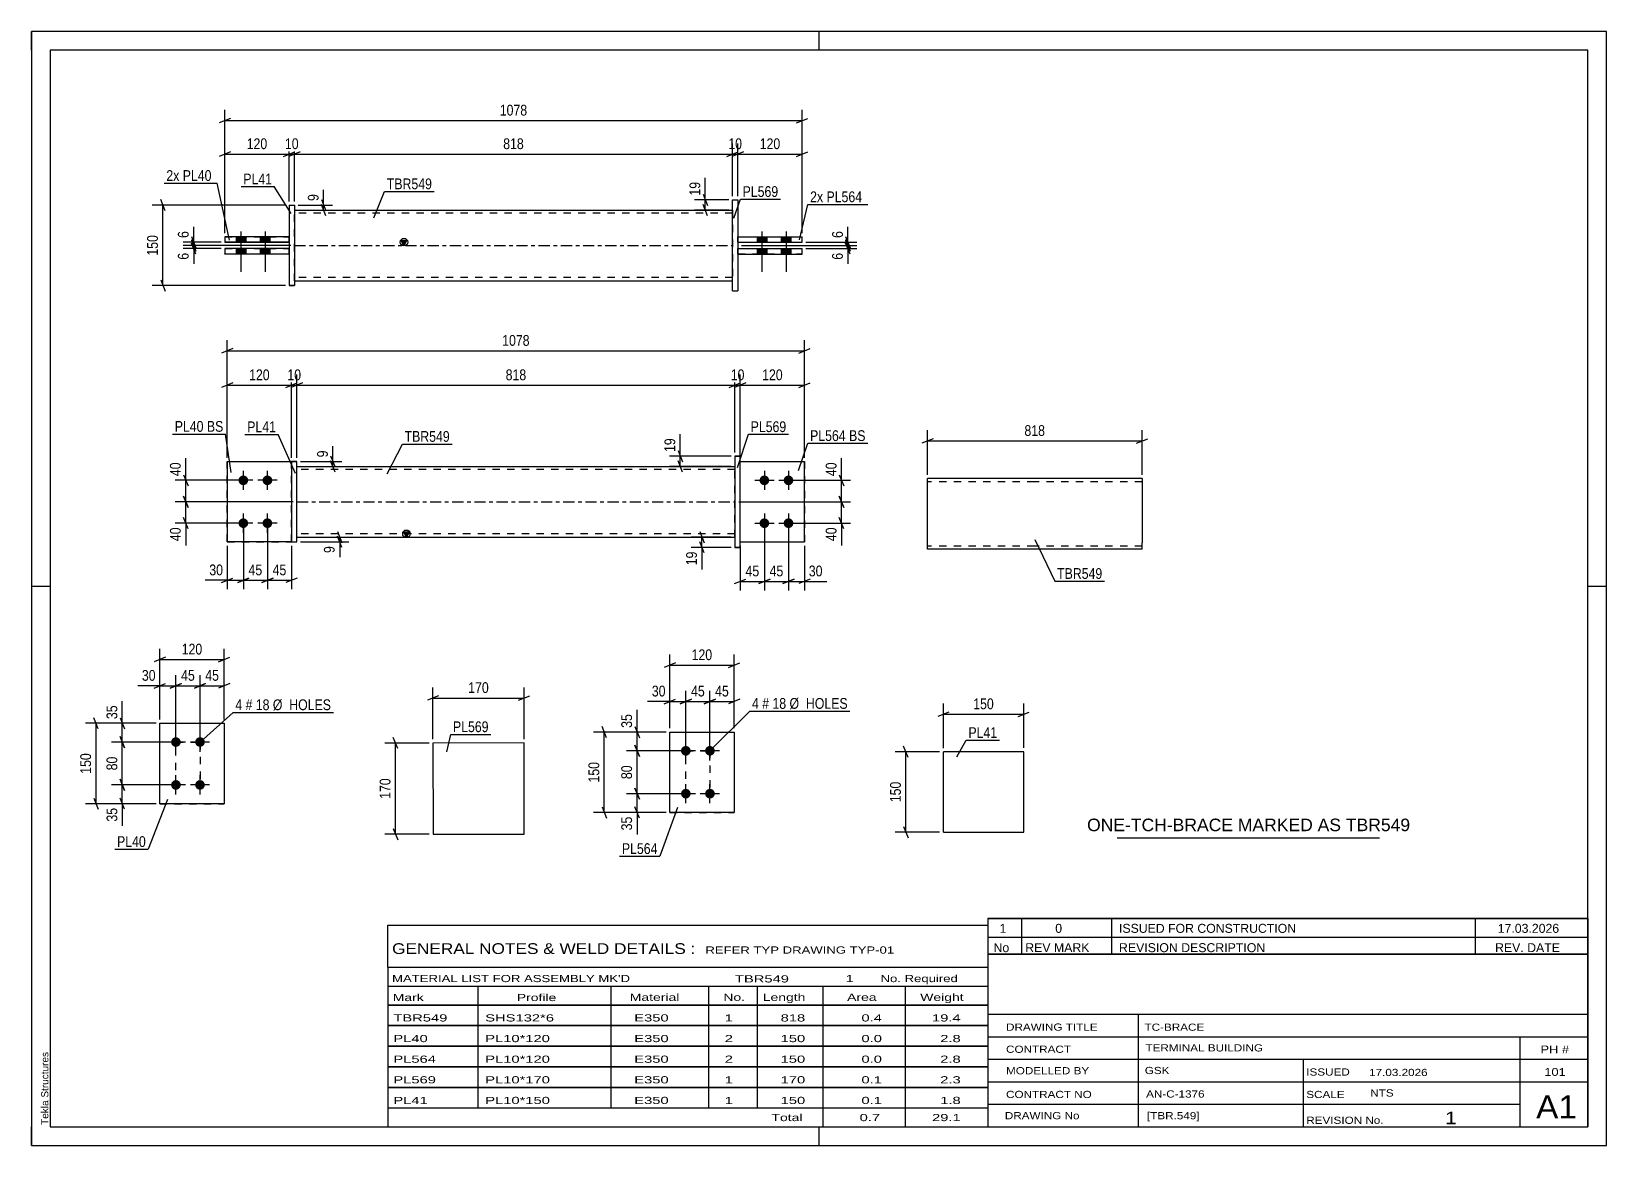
# Paper-space layout 'Layout1' of a CAD drawing. Header units: millimetres. Extents: x 0 to 420, y 0 to 297.
# The model-space entities are those that its viewports show. They can reach past a viewport. Long polylines and large blocks are cut down to what shows.
import ezdxf

# ---------------------------------------------------------------- set-up
doc = ezdxf.new("R2010")
doc.units = ezdxf.units.MM
doc.linetypes.add('DXK_LINE_DOT2', pattern=[3.9198, 1.9599, -1.9599])
doc.linetypes.add('DXK_LINE_DOT3', pattern=[5.9187, 2.979, -0.9799, 0.9799, -0.9799])
doc.layers.add('Viewport layer', color=7, linetype='Continuous', plot=False)
doc.styles.add('Arial', font='arial.ttf', dxfattribs={"height": 0.2})
doc.styles.add('Arial Narrow', font='ARIALN.TTF', dxfattribs={"height": 0.2})

# ---------------------------------------------------------------- blocks, each defined once
blk = doc.blocks.new('Unknown-585696815-1128')
at = {"color": 5, "linetype": 'Continuous'}
for p, q in [((420, 297), (0, 297)), ((0, 297), (0, 0)), ((0, 292), (0, 297)), ((210, 292), (210, 297)), ((420, 0), (420, 297)), ((415, 292), (5, 292)), ((5, 292), (5, 5)), ((415, 5), (415, 292)), ((5, 149), (0, 149)), ((420, 149), (415, 149)), ((0, 0), (0, 5)), ((5, 5), (415, 5)), ((210, 0), (210, 5)), ((0, 0), (420, 0))]:
    blk.add_line(p, q, dxfattribs=at)
at = {"color": 174, "linetype": 'Continuous', "style": 'Arial'}
blk.add_text('Tekla Structures', height=1.9102, rotation=90, dxfattribs=at).set_placement((4.5, 5.5))
blk = doc.blocks.new('Bolt-585696815-2490 - 2484')
at = {"linetype": 'Continuous'}
for points in [[(38.51, 106.27), (38.24, 106.3), (37.99, 106.39), (37.75, 106.52), (37.56, 106.7), (37.4, 106.92), (37.29, 107.16), (37.23, 107.43), (37.23, 107.69), (37.29, 107.96), (37.4, 108.2), (37.56, 108.42), (37.75, 108.6), (37.99, 108.73), (38.24, 108.82), (38.51, 108.85), (38.78, 108.82), (39.03, 108.73), (39.27, 108.6), (39.47, 108.42), (39.62, 108.2), (39.73, 107.96), (39.79, 107.69), (39.79, 107.43), (39.73, 107.16), (39.62, 106.92), (39.47, 106.7), (39.27, 106.52), (39.03, 106.39), (38.78, 106.3)], [(44.94, 106.27), (44.67, 106.3), (44.42, 106.39), (44.18, 106.52), (43.98, 106.7), (43.83, 106.92), (43.72, 107.16), (43.66, 107.43), (43.66, 107.69), (43.72, 107.96), (43.83, 108.2), (43.98, 108.42), (44.18, 108.6), (44.42, 108.73), (44.67, 108.82), (44.94, 108.85), (45.21, 108.82), (45.46, 108.73), (45.69, 108.6), (45.89, 108.42), (46.05, 108.2), (46.16, 107.96), (46.22, 107.69), (46.22, 107.43), (46.16, 107.16), (46.05, 106.92), (45.89, 106.7), (45.69, 106.52), (45.46, 106.39), (45.21, 106.3)], [(38.51, 94.85), (38.24, 94.87), (37.99, 94.96), (37.75, 95.09), (37.56, 95.27), (37.4, 95.49), (37.29, 95.73), (37.23, 96), (37.23, 96.27), (37.29, 96.53), (37.4, 96.77), (37.56, 96.99), (37.75, 97.17), (37.99, 97.31), (38.24, 97.39), (38.51, 97.42), (38.78, 97.39), (39.03, 97.31), (39.27, 97.17), (39.47, 96.99), (39.62, 96.77), (39.73, 96.53), (39.79, 96.27), (39.79, 96), (39.73, 95.73), (39.62, 95.49), (39.47, 95.27), (39.27, 95.09), (39.03, 94.96), (38.78, 94.87)], [(44.94, 94.85), (44.67, 94.87), (44.42, 94.96), (44.18, 95.09), (43.98, 95.27), (43.83, 95.49), (43.72, 95.73), (43.66, 96), (43.66, 96.27), (43.72, 96.53), (43.83, 96.77), (43.98, 96.99), (44.18, 97.17), (44.42, 97.31), (44.67, 97.39), (44.94, 97.42), (45.21, 97.39), (45.46, 97.31), (45.69, 97.17), (45.89, 96.99), (46.05, 96.77), (46.16, 96.53), (46.22, 96.27), (46.22, 96), (46.16, 95.73), (46.05, 95.49), (45.89, 95.27), (45.69, 95.09), (45.46, 94.96), (45.21, 94.87)]]:
    blk.add_hatch(color=1, dxfattribs=at).paths.add_polyline_path(points)
at = {"color": 1, "linetype": 'Continuous'}
for p, q in [((38.51, 104.99), (38.51, 110.13)), ((44.94, 104.99), (44.94, 110.13)), ((41.08, 107.56), (35.94, 107.56)), ((47.51, 107.56), (42.37, 107.56)), ((38.51, 93.56), (38.51, 98.7)), ((44.94, 93.56), (44.94, 98.7)), ((41.08, 96.13), (35.94, 96.13)), ((47.51, 96.13), (42.37, 96.13))]:
    blk.add_line(p, q, dxfattribs=at)
blk = doc.blocks.new('Part-585696815-2495 - 2484')
at = {"color": 2, "linetype": 'Continuous'}
for p, q in [((34.22, 112.56), (51.37, 112.56)), ((34.22, 91.13), (34.22, 112.56)), ((51.37, 112.56), (51.37, 112.56)), ((51.37, 112.56), (51.37, 91.13)), ((51.37, 91.13), (34.22, 91.13)), ((34.22, 91.13), (34.22, 91.13))]:
    blk.add_line(p, q, dxfattribs=at)
at = {"color": 7, "linetype": 'DXK_LINE_DOT2'}
for p, q in [((34.22, 112.56), (51.37, 112.56)), ((34.22, 91.13), (51.37, 91.13)), ((34.22, 91.13), (34.22, 91.13))]:
    blk.add_line(p, q, dxfattribs=at)
blk = doc.blocks.new('Part-585696815-2257 - 2251')
at = {"color": 2, "linetype": 'Continuous'}
for p, q in [((170.2, 110.23), (187.35, 110.23)), ((170.2, 88.8), (170.2, 110.23)), ((187.35, 110.22), (187.35, 110.23)), ((187.35, 110.23), (187.35, 88.8)), ((187.35, 88.8), (170.2, 88.8)), ((170.2, 88.8), (170.2, 88.8))]:
    blk.add_line(p, q, dxfattribs=at)
at = {"color": 7, "linetype": 'DXK_LINE_DOT2'}
for p, q in [((170.2, 110.22), (187.35, 110.22)), ((170.2, 88.8), (187.35, 88.8)), ((170.2, 88.8), (170.2, 88.8))]:
    blk.add_line(p, q, dxfattribs=at)
blk = doc.blocks.new('Bolt-585696815-4038 - 2251')
at = {"linetype": 'Continuous'}
for points in [[(174.49, 103.94), (174.22, 103.97), (173.97, 104.05), (173.73, 104.19), (173.53, 104.37), (173.38, 104.58), (173.27, 104.83), (173.21, 105.09), (173.21, 105.36), (173.27, 105.62), (173.38, 105.87), (173.53, 106.09), (173.73, 106.27), (173.97, 106.4), (174.22, 106.48), (174.49, 106.51), (174.76, 106.48), (175.01, 106.4), (175.25, 106.27), (175.45, 106.09), (175.6, 105.87), (175.71, 105.62), (175.77, 105.36), (175.77, 105.09), (175.71, 104.83), (175.6, 104.58), (175.45, 104.37), (175.25, 104.19), (175.01, 104.05), (174.76, 103.97)], [(180.92, 103.94), (180.65, 103.97), (180.4, 104.05), (180.16, 104.19), (179.96, 104.37), (179.8, 104.58), (179.7, 104.83), (179.64, 105.09), (179.64, 105.36), (179.7, 105.62), (179.8, 105.87), (179.96, 106.09), (180.16, 106.27), (180.4, 106.4), (180.65, 106.48), (180.92, 106.51), (181.19, 106.48), (181.44, 106.4), (181.67, 106.27), (181.87, 106.09), (182.03, 105.87), (182.14, 105.62), (182.2, 105.36), (182.2, 105.09), (182.14, 104.83), (182.03, 104.58), (181.87, 104.37), (181.67, 104.19), (181.44, 104.05), (181.19, 103.97)], [(174.49, 92.51), (174.22, 92.54), (173.97, 92.62), (173.73, 92.76), (173.53, 92.94), (173.38, 93.15), (173.27, 93.4), (173.21, 93.66), (173.21, 93.93), (173.27, 94.19), (173.38, 94.44), (173.53, 94.66), (173.73, 94.84), (173.97, 94.97), (174.22, 95.05), (174.49, 95.08), (174.76, 95.05), (175.01, 94.97), (175.25, 94.84), (175.45, 94.66), (175.6, 94.44), (175.71, 94.19), (175.77, 93.93), (175.77, 93.66), (175.71, 93.4), (175.6, 93.15), (175.45, 92.94), (175.25, 92.76), (175.01, 92.62), (174.76, 92.54)], [(180.92, 92.51), (180.65, 92.54), (180.4, 92.62), (180.16, 92.76), (179.96, 92.94), (179.8, 93.15), (179.7, 93.4), (179.64, 93.66), (179.64, 93.93), (179.7, 94.19), (179.8, 94.44), (179.96, 94.66), (180.16, 94.84), (180.4, 94.97), (180.65, 95.05), (180.92, 95.08), (181.19, 95.05), (181.44, 94.97), (181.67, 94.84), (181.87, 94.66), (182.03, 94.44), (182.14, 94.19), (182.2, 93.93), (182.2, 93.66), (182.14, 93.4), (182.03, 93.15), (181.87, 92.94), (181.67, 92.76), (181.44, 92.62), (181.19, 92.54)]]:
    blk.add_hatch(color=1, dxfattribs=at).paths.add_polyline_path(points)
at = {"color": 1, "linetype": 'Continuous'}
for p, q in [((177.06, 105.23), (171.92, 105.23)), ((174.49, 102.65), (174.49, 107.8)), ((183.49, 105.23), (178.35, 105.23)), ((180.92, 102.65), (180.92, 107.8)), ((177.06, 93.8), (171.92, 93.8)), ((174.49, 91.23), (174.49, 96.37)), ((183.49, 93.8), (178.35, 93.8)), ((180.92, 91.23), (180.92, 96.37))]:
    blk.add_line(p, q, dxfattribs=at)
blk = doc.blocks.new('Part-585696815-1898 - 1892')
at = {"linetype": 'Continuous'}
blk.add_hatch(color=2, dxfattribs=at).paths.add_polyline_path([(99.98, 162.19), (99.18, 163.59), (100.78, 163.59)])
at = {"color": 2, "linetype": 'Continuous'}
for p, q in [((70.77, 181.05), (187.58, 181.05)), ((70.77, 162.19), (187.58, 162.19)), ((99.98, 162.19), (99.18, 163.59)), ((99.18, 163.59), (100.78, 163.59)), ((100.78, 163.59), (99.98, 162.19))]:
    blk.add_line(p, q, dxfattribs=at)
at = {"color": 7, "linetype": 'DXK_LINE_DOT2'}
for p, q in [((70.77, 162.19), (70.77, 181.05)), ((187.58, 162.19), (187.58, 181.05)), ((187.58, 180.19), (70.77, 180.19)), ((187.58, 163.05), (70.77, 163.05))]:
    blk.add_line(p, q, dxfattribs=at)
at = {"color": 7, "linetype": 'DXK_LINE_DOT3'}
blk.add_line((70.77, 171.62), (187.58, 171.62), dxfattribs=at)
at = {"color": 2, "linetype": 'Continuous'}
blk.add_circle((99.98, 163.09), 1, dxfattribs=at)
blk = doc.blocks.new('Part-585696815-1910 - 1892')
at = {"color": 2, "linetype": 'Continuous'}
for p, q in [((187.58, 183.76), (187.58, 183.77)), ((187.58, 183.77), (187.58, 159.47)), ((187.58, 183.77), (189.01, 183.77)), ((189.01, 183.76), (187.58, 183.76)), ((189.01, 159.47), (189.01, 183.77)), ((187.58, 159.47), (189.01, 159.47))]:
    blk.add_line(p, q, dxfattribs=at)
at = {"color": 7, "linetype": 'DXK_LINE_DOT2'}
blk.add_line((187.58, 159.49), (189.01, 159.49), dxfattribs=at)
blk = doc.blocks.new('Part-585696815-1915 - 1892')
at = {"color": 2, "linetype": 'Continuous'}
for p, q in [((52.2, 182.34), (69.35, 182.34)), ((52.2, 182.34), (52.2, 160.91)), ((69.35, 160.91), (52.2, 160.91)), ((52.2, 160.91), (52.2, 160.91)), ((69.35, 160.91), (69.35, 160.91)), ((69.35, 160.91), (69.35, 160.91))]:
    blk.add_line(p, q, dxfattribs=at)
at = {"color": 7, "linetype": 'DXK_LINE_DOT2'}
for p, q in [((52.2, 182.34), (69.35, 182.34)), ((69.35, 182.34), (69.35, 182.34)), ((69.35, 182.34), (69.35, 160.91)), ((52.2, 160.91), (69.35, 160.91)), ((52.2, 160.91), (52.2, 160.91))]:
    blk.add_line(p, q, dxfattribs=at)
blk = doc.blocks.new('Part-585696815-1904 - 1892')
at = {"color": 7, "linetype": 'DXK_LINE_DOT2'}
for p, q in [((189.01, 182.34), (206.15, 182.34)), ((189.01, 160.91), (189.01, 182.34)), ((189.01, 182.34), (206.15, 182.34)), ((206.15, 182.34), (206.15, 182.34)), ((206.15, 182.34), (206.15, 160.91)), ((189.01, 160.91), (189.01, 160.91)), ((189.01, 160.91), (206.15, 160.91)), ((189.01, 160.91), (206.15, 160.91))]:
    blk.add_line(p, q, dxfattribs=at)
blk = doc.blocks.new('Part-585696815-1920 - 1892')
at = {"color": 7, "linetype": 'DXK_LINE_DOT2'}
for p, q in [((52.2, 182.34), (69.35, 182.34)), ((52.2, 182.34), (69.35, 182.34)), ((52.2, 160.91), (52.2, 182.34)), ((69.35, 182.34), (69.35, 182.34)), ((69.35, 160.91), (69.35, 182.34)), ((52.2, 160.91), (69.35, 160.91))]:
    blk.add_line(p, q, dxfattribs=at)
at = {"color": 2, "linetype": 'Continuous'}
for p, q in [((69.35, 160.91), (52.2, 160.91)), ((52.2, 160.91), (52.2, 160.91)), ((69.35, 160.91), (69.35, 160.91))]:
    blk.add_line(p, q, dxfattribs=at)
blk = doc.blocks.new('Part-585696815-1925 - 1892')
at = {"color": 2, "linetype": 'Continuous'}
for p, q in [((70.77, 182.34), (69.35, 182.34)), ((69.35, 182.34), (69.35, 160.9)), ((70.77, 160.9), (70.77, 182.34)), ((69.35, 160.91), (70.77, 160.91)), ((69.35, 160.9), (70.77, 160.9)), ((70.77, 160.91), (70.77, 160.9))]:
    blk.add_line(p, q, dxfattribs=at)
at = {"color": 7, "linetype": 'DXK_LINE_DOT2'}
blk.add_line((69.35, 182.33), (70.77, 182.33), dxfattribs=at)
blk = doc.blocks.new('Bolt-585696815-1926 - 1892')
at = {"linetype": 'Continuous'}
for points in [[(56.49, 176.05), (56.22, 176.08), (55.97, 176.16), (55.73, 176.3), (55.53, 176.48), (55.37, 176.7), (55.27, 176.94), (55.21, 177.2), (55.21, 177.47), (55.27, 177.74), (55.37, 177.98), (55.53, 178.2), (55.73, 178.38), (55.97, 178.51), (56.22, 178.6), (56.49, 178.62), (56.76, 178.6), (57.01, 178.51), (57.24, 178.38), (57.44, 178.2), (57.6, 177.98), (57.71, 177.74), (57.77, 177.47), (57.77, 177.2), (57.71, 176.94), (57.6, 176.7), (57.44, 176.48), (57.24, 176.3), (57.01, 176.16), (56.76, 176.08)], [(62.92, 176.05), (62.65, 176.08), (62.39, 176.16), (62.16, 176.3), (61.96, 176.48), (61.8, 176.7), (61.69, 176.94), (61.64, 177.2), (61.64, 177.47), (61.69, 177.74), (61.8, 177.98), (61.96, 178.2), (62.16, 178.38), (62.39, 178.51), (62.65, 178.6), (62.92, 178.62), (63.18, 178.6), (63.44, 178.51), (63.67, 178.38), (63.87, 178.2), (64.03, 177.98), (64.14, 177.74), (64.2, 177.47), (64.2, 177.2), (64.14, 176.94), (64.03, 176.7), (63.87, 176.48), (63.67, 176.3), (63.44, 176.16), (63.18, 176.08)], [(56.49, 164.62), (56.22, 164.65), (55.97, 164.74), (55.73, 164.87), (55.53, 165.05), (55.37, 165.27), (55.27, 165.51), (55.21, 165.78), (55.21, 166.04), (55.27, 166.31), (55.37, 166.55), (55.53, 166.77), (55.73, 166.95), (55.97, 167.08), (56.22, 167.17), (56.49, 167.2), (56.76, 167.17), (57.01, 167.08), (57.24, 166.95), (57.44, 166.77), (57.6, 166.55), (57.71, 166.31), (57.77, 166.04), (57.77, 165.78), (57.71, 165.51), (57.6, 165.27), (57.44, 165.05), (57.24, 164.87), (57.01, 164.74), (56.76, 164.65)], [(62.92, 164.62), (62.65, 164.65), (62.39, 164.74), (62.16, 164.87), (61.96, 165.05), (61.8, 165.27), (61.69, 165.51), (61.64, 165.78), (61.64, 166.04), (61.69, 166.31), (61.8, 166.55), (61.96, 166.77), (62.16, 166.95), (62.39, 167.08), (62.65, 167.17), (62.92, 167.2), (63.18, 167.17), (63.44, 167.08), (63.67, 166.95), (63.87, 166.77), (64.03, 166.55), (64.14, 166.31), (64.2, 166.04), (64.2, 165.78), (64.14, 165.51), (64.03, 165.27), (63.87, 165.05), (63.67, 164.87), (63.44, 164.74), (63.18, 164.65)]]:
    blk.add_hatch(color=1, dxfattribs=at).paths.add_polyline_path(points)
at = {"color": 1, "linetype": 'Continuous'}
for p, q in [((59.06, 177.34), (53.92, 177.34)), ((56.49, 174.77), (56.49, 179.91)), ((65.49, 177.34), (60.35, 177.34)), ((62.92, 174.77), (62.92, 179.91)), ((56.49, 163.34), (56.49, 168.48)), ((62.92, 163.34), (62.92, 168.48)), ((59.06, 165.91), (53.92, 165.91)), ((65.49, 165.91), (60.35, 165.91))]:
    blk.add_line(p, q, dxfattribs=at)
blk = doc.blocks.new('Bolt-585696815-1927 - 1892')
at = {"linetype": 'Continuous'}
for points in [[(195.44, 178.62), (195.71, 178.59), (195.96, 178.51), (196.19, 178.38), (196.39, 178.2), (196.55, 177.98), (196.66, 177.73), (196.72, 177.47), (196.72, 177.2), (196.66, 176.94), (196.55, 176.69), (196.39, 176.48), (196.19, 176.3), (195.96, 176.16), (195.71, 176.08), (195.44, 176.05), (195.17, 176.08), (194.92, 176.16), (194.68, 176.3), (194.48, 176.48), (194.32, 176.69), (194.22, 176.94), (194.16, 177.2), (194.16, 177.47), (194.22, 177.73), (194.32, 177.98), (194.48, 178.2), (194.68, 178.38), (194.92, 178.51), (195.17, 178.59)], [(201.87, 178.62), (202.13, 178.59), (202.39, 178.51), (202.62, 178.38), (202.82, 178.2), (202.98, 177.98), (203.09, 177.73), (203.15, 177.47), (203.15, 177.2), (203.09, 176.94), (202.98, 176.69), (202.82, 176.48), (202.62, 176.3), (202.39, 176.16), (202.13, 176.08), (201.87, 176.05), (201.6, 176.08), (201.34, 176.16), (201.11, 176.3), (200.91, 176.48), (200.75, 176.69), (200.64, 176.94), (200.59, 177.2), (200.59, 177.47), (200.64, 177.73), (200.75, 177.98), (200.91, 178.2), (201.11, 178.38), (201.34, 178.51), (201.6, 178.59)], [(195.44, 167.19), (195.71, 167.17), (195.96, 167.08), (196.19, 166.95), (196.39, 166.77), (196.55, 166.55), (196.66, 166.3), (196.72, 166.04), (196.72, 165.77), (196.66, 165.51), (196.55, 165.26), (196.39, 165.05), (196.19, 164.87), (195.96, 164.73), (195.71, 164.65), (195.44, 164.62), (195.17, 164.65), (194.92, 164.73), (194.68, 164.87), (194.48, 165.05), (194.32, 165.26), (194.22, 165.51), (194.16, 165.77), (194.16, 166.04), (194.22, 166.3), (194.32, 166.55), (194.48, 166.77), (194.68, 166.95), (194.92, 167.08), (195.17, 167.17)], [(201.87, 167.19), (202.13, 167.17), (202.39, 167.08), (202.62, 166.95), (202.82, 166.77), (202.98, 166.55), (203.09, 166.3), (203.15, 166.04), (203.15, 165.77), (203.09, 165.51), (202.98, 165.26), (202.82, 165.05), (202.62, 164.87), (202.39, 164.73), (202.13, 164.65), (201.87, 164.62), (201.6, 164.65), (201.34, 164.73), (201.11, 164.87), (200.91, 165.05), (200.75, 165.26), (200.64, 165.51), (200.59, 165.77), (200.59, 166.04), (200.64, 166.3), (200.75, 166.55), (200.91, 166.77), (201.11, 166.95), (201.34, 167.08), (201.6, 167.17)]]:
    blk.add_hatch(color=1, dxfattribs=at).paths.add_polyline_path(points)
at = {"color": 1, "linetype": 'Continuous'}
for p, q in [((192.87, 177.34), (198.01, 177.34)), ((195.44, 179.91), (195.44, 174.77)), ((199.3, 177.34), (204.44, 177.34)), ((201.87, 179.91), (201.87, 174.77)), ((195.44, 168.48), (195.44, 163.34)), ((201.87, 168.48), (201.87, 163.34)), ((192.87, 165.91), (198.01, 165.91)), ((199.3, 165.91), (204.44, 165.91))]:
    blk.add_line(p, q, dxfattribs=at)
blk = doc.blocks.new('Part-585696815-1932 - 1892')
at = {"color": 2, "linetype": 'Continuous'}
for p, q in [((189.01, 182.34), (206.15, 182.34)), ((206.15, 182.34), (206.15, 182.34)), ((206.15, 160.91), (206.15, 182.34)), ((189.01, 160.91), (206.15, 160.91))]:
    blk.add_line(p, q, dxfattribs=at)
at = {"color": 7, "linetype": 'DXK_LINE_DOT2'}
for p, q in [((189.01, 182.34), (206.15, 182.34)), ((189.01, 160.91), (189.01, 182.34)), ((206.15, 182.34), (206.15, 182.34)), ((189.01, 160.91), (189.01, 160.91)), ((189.01, 160.91), (206.15, 160.91))]:
    blk.add_line(p, q, dxfattribs=at)
blk = doc.blocks.new('Part-585696815-1644 - 1592')
at = {"color": 2, "linetype": 'Continuous'}
for p, q in [((188.36, 239.12), (205.5, 239.12)), ((188.36, 239.11), (205.5, 239.11)), ((188.36, 237.68), (205.5, 237.68)), ((205.5, 237.68), (205.5, 239.12))]:
    blk.add_line(p, q, dxfattribs=at)
at = {"color": 7, "linetype": 'DXK_LINE_DOT2'}
for p, q in [((188.36, 237.68), (188.36, 239.12)), ((188.36, 237.69), (205.5, 237.69))]:
    blk.add_line(p, q, dxfattribs=at)
blk = doc.blocks.new('Bolt-585696815-1604 - 1592')
at = {"linetype": 'Continuous'}
for points in [[(54.55, 240.83), (57.13, 240.83), (57.13, 242.26), (54.55, 242.26)], [(54.55, 240.83), (57.13, 240.83), (57.13, 242.26), (54.55, 242.26)], [(60.98, 240.83), (63.55, 240.83), (63.55, 242.26), (60.98, 242.26)], [(60.98, 240.83), (63.55, 240.83), (63.55, 242.26), (60.98, 242.26)], [(54.55, 237.69), (57.13, 237.69), (57.13, 239.12), (54.55, 239.12)], [(54.55, 237.69), (57.13, 237.69), (57.13, 239.11), (54.55, 239.11)], [(60.98, 237.69), (63.55, 237.69), (63.55, 239.12), (60.98, 239.12)], [(60.98, 237.69), (63.55, 237.69), (63.55, 239.11), (60.98, 239.11)]]:
    blk.add_hatch(color=1, dxfattribs=at).paths.add_polyline_path(points)
at = {"color": 1, "linetype": 'Continuous'}
for p, q in [((55.84, 243.69), (55.84, 232.98)), ((55.84, 243.69), (55.84, 232.97)), ((62.27, 243.69), (62.27, 232.98)), ((62.27, 243.69), (62.27, 232.97)), ((54.55, 242.26), (54.55, 240.83)), ((54.55, 242.26), (54.55, 240.83)), ((57.13, 242.26), (57.13, 240.83)), ((57.13, 242.26), (57.13, 240.83)), ((60.98, 242.26), (60.98, 240.83)), ((60.98, 242.26), (60.98, 240.83)), ((63.55, 242.26), (63.55, 240.83)), ((63.55, 242.26), (63.55, 240.83)), ((54.55, 239.12), (54.55, 237.69)), ((54.55, 239.11), (54.55, 237.69)), ((57.13, 239.12), (57.13, 237.69)), ((57.13, 239.11), (57.13, 237.69)), ((60.98, 239.12), (60.98, 237.69)), ((60.98, 239.11), (60.98, 237.69)), ((63.55, 239.12), (63.55, 237.69)), ((63.55, 239.11), (63.55, 237.69))]:
    blk.add_line(p, q, dxfattribs=at)
blk = doc.blocks.new('Part-585696815-1609 - 1592')
at = {"color": 2, "linetype": 'Continuous'}
for p, q in [((68.7, 250.69), (70.13, 250.69)), ((68.7, 250.69), (68.7, 229.27)), ((70.13, 250.69), (70.13, 229.25)), ((70.13, 229.27), (68.7, 229.27)), ((68.7, 229.27), (68.7, 229.25)), ((68.7, 229.27), (68.7, 229.25)), ((68.7, 229.25), (70.13, 229.25))]:
    blk.add_line(p, q, dxfattribs=at)
at = {"color": 7, "linetype": 'DXK_LINE_DOT2'}
for p, q in [((68.7, 250.68), (70.13, 250.68)), ((70.13, 250.68), (70.13, 250.69))]:
    blk.add_line(p, q, dxfattribs=at)
blk = doc.blocks.new('Part-585696815-1624 - 1592')
at = {"color": 2, "linetype": 'Continuous'}
for p, q in [((68.7, 242.27), (51.55, 242.27)), ((51.55, 242.27), (51.55, 240.84)), ((51.55, 240.84), (68.7, 240.84)), ((51.55, 240.83), (51.55, 240.84)), ((51.55, 240.84), (51.55, 240.83)), ((68.7, 240.83), (51.55, 240.83)), ((68.7, 240.84), (68.7, 242.27))]:
    blk.add_line(p, q, dxfattribs=at)
at = {"color": 7, "linetype": 'DXK_LINE_DOT2'}
for p, q in [((51.55, 242.25), (68.7, 242.25)), ((68.7, 240.83), (68.7, 240.84)), ((68.7, 240.84), (68.7, 240.83))]:
    blk.add_line(p, q, dxfattribs=at)
blk = doc.blocks.new('Part-585696815-1639 - 1592')
at = {"color": 2, "linetype": 'Continuous'}
for p, q in [((188.36, 242.26), (205.5, 242.26)), ((188.36, 242.25), (205.5, 242.25)), ((188.36, 240.83), (205.5, 240.83)), ((205.5, 240.83), (205.5, 242.26))]:
    blk.add_line(p, q, dxfattribs=at)
at = {"color": 7, "linetype": 'DXK_LINE_DOT2'}
for p, q in [((188.36, 240.83), (188.36, 242.26)), ((188.36, 240.84), (205.5, 240.84))]:
    blk.add_line(p, q, dxfattribs=at)
blk = doc.blocks.new('Part-585696815-1659 - 1592')
at = {"linetype": 'Continuous'}
blk.add_hatch(color=2, dxfattribs=at).paths.add_polyline_path([(99.33, 239.97), (98.53, 241.37), (100.13, 241.37)])
at = {"color": 2, "linetype": 'Continuous'}
for p, q in [((70.13, 249.4), (186.93, 249.4)), ((99.33, 239.97), (98.53, 241.37)), ((98.53, 241.37), (100.13, 241.37)), ((100.13, 241.37), (99.33, 239.97)), ((70.13, 230.55), (186.93, 230.55))]:
    blk.add_line(p, q, dxfattribs=at)
at = {"color": 7, "linetype": 'DXK_LINE_DOT2'}
for p, q in [((70.13, 230.55), (70.13, 249.4)), ((186.93, 248.55), (70.13, 248.55)), ((186.93, 249.4), (186.93, 230.55)), ((186.93, 231.4), (70.13, 231.4))]:
    blk.add_line(p, q, dxfattribs=at)
at = {"color": 7, "linetype": 'DXK_LINE_DOT3'}
blk.add_line((70.13, 239.97), (186.93, 239.97), dxfattribs=at)
at = {"color": 2, "linetype": 'Continuous'}
blk.add_circle((99.33, 240.87), 1, dxfattribs=at)
blk = doc.blocks.new('Bolt-585696815-1660 - 1592')
at = {"linetype": 'Continuous'}
for points in [[(196.08, 242.26), (193.5, 242.26), (193.5, 240.83), (196.08, 240.83)], [(196.08, 242.26), (193.5, 242.26), (193.5, 240.83), (196.08, 240.83)], [(202.5, 242.26), (199.93, 242.26), (199.93, 240.83), (202.5, 240.83)], [(202.5, 242.26), (199.93, 242.26), (199.93, 240.83), (202.5, 240.83)], [(196.08, 239.12), (193.5, 239.12), (193.5, 237.69), (196.08, 237.69)], [(196.08, 239.11), (193.5, 239.11), (193.5, 237.69), (196.08, 237.69)], [(202.5, 239.12), (199.93, 239.12), (199.93, 237.69), (202.5, 237.69)], [(202.5, 239.11), (199.93, 239.11), (199.93, 237.69), (202.5, 237.69)]]:
    blk.add_hatch(color=1, dxfattribs=at).paths.add_polyline_path(points)
at = {"color": 1, "linetype": 'Continuous'}
for p, q in [((194.79, 243.69), (194.79, 232.98)), ((194.79, 243.69), (194.79, 232.97)), ((201.22, 243.69), (201.22, 232.98)), ((201.22, 243.69), (201.22, 232.97)), ((193.5, 242.26), (193.5, 240.83)), ((193.5, 242.26), (193.5, 240.83)), ((196.08, 242.26), (196.08, 240.83)), ((196.08, 242.26), (196.08, 240.83)), ((199.93, 242.26), (199.93, 240.83)), ((199.93, 242.26), (199.93, 240.83)), ((202.5, 242.26), (202.5, 240.83)), ((202.5, 242.26), (202.5, 240.83)), ((193.5, 239.12), (193.5, 237.69)), ((193.5, 239.11), (193.5, 237.69)), ((196.08, 239.12), (196.08, 237.69)), ((196.08, 239.11), (196.08, 237.69)), ((199.93, 239.12), (199.93, 237.69)), ((199.93, 239.11), (199.93, 237.69)), ((202.5, 239.12), (202.5, 237.69)), ((202.5, 239.11), (202.5, 237.69))]:
    blk.add_line(p, q, dxfattribs=at)
blk = doc.blocks.new('Part-585696815-1675 - 1592')
at = {"color": 2, "linetype": 'Continuous'}
for p, q in [((186.93, 252.12), (186.93, 252.11)), ((186.93, 252.11), (186.93, 252.12)), ((186.93, 252.12), (188.36, 252.12)), ((186.93, 227.83), (186.93, 252.11)), ((186.93, 252.11), (188.36, 252.11)), ((188.36, 252.11), (188.36, 252.12)), ((188.36, 252.12), (188.36, 252.11)), ((188.36, 252.11), (188.36, 227.83)), ((186.93, 227.83), (188.36, 227.83))]:
    blk.add_line(p, q, dxfattribs=at)
at = {"color": 7, "linetype": 'DXK_LINE_DOT2'}
for p, q in [((186.93, 227.84), (188.36, 227.84)), ((188.36, 227.84), (188.36, 227.83))]:
    blk.add_line(p, q, dxfattribs=at)
blk = doc.blocks.new('Part-585696815-1680 - 1592')
at = {"color": 2, "linetype": 'Continuous'}
for p, q in [((68.7, 239.12), (51.55, 239.12)), ((51.55, 239.12), (51.55, 237.69)), ((51.55, 237.69), (68.7, 237.69)), ((51.55, 237.68), (51.55, 237.69)), ((51.55, 237.69), (51.55, 237.68)), ((68.7, 237.68), (51.55, 237.68)), ((68.7, 237.69), (68.7, 239.12))]:
    blk.add_line(p, q, dxfattribs=at)
at = {"color": 7, "linetype": 'DXK_LINE_DOT2'}
for p, q in [((51.55, 239.11), (68.7, 239.11)), ((68.7, 237.69), (68.7, 237.68)), ((68.7, 237.68), (68.7, 237.69))]:
    blk.add_line(p, q, dxfattribs=at)
blk = doc.blocks.new('Part-585696815-1361 - 1345')
at = {"color": 2, "linetype": 'Continuous'}
for p, q in [((264.58, 104.98), (243.16, 104.97)), ((243.17, 83.54), (243.16, 104.97)), ((264.6, 83.55), (264.58, 104.98)), ((243.17, 83.54), (264.6, 83.55))]:
    blk.add_line(p, q, dxfattribs=at)
blk = doc.blocks.new('Part-585696815-2432 - 2426')
at = {"color": 2, "linetype": 'Continuous'}
for p, q in [((131.35, 107.31), (107.06, 107.3)), ((107.06, 107.3), (107.07, 83.01)), ((131.36, 83.02), (131.35, 107.31)), ((107.07, 83.01), (131.36, 83.02))]:
    blk.add_line(p, q, dxfattribs=at)
blk = doc.blocks.new('Part-585696815-2463 - 2456')
at = {"color": 2, "linetype": 'Continuous'}
for p, q in [((267.48, 177.83), (238.91, 177.83)), ((238.91, 159.1), (238.91, 177.83)), ((296.15, 177.83), (267.58, 177.83)), ((296.15, 177.83), (296.15, 160.68)), ((296.15, 158.97), (296.15, 160.68)), ((238.91, 158.97), (238.91, 159.1)), ((267.48, 158.97), (238.91, 158.97)), ((296.15, 158.97), (267.58, 158.97))]:
    blk.add_line(p, q, dxfattribs=at)
at = {"color": 7, "linetype": 'DXK_LINE_DOT2'}
for p, q in [((267.48, 176.97), (238.91, 176.97)), ((296.15, 176.97), (267.58, 176.97)), ((296.15, 176.97), (296.15, 176.9)), ((296.15, 176.9), (296.15, 176.97)), ((296.15, 176.77), (296.15, 176.9)), ((296.15, 176.9), (296.15, 176.77)), ((238.91, 159.83), (238.91, 159.89)), ((267.48, 159.83), (238.91, 159.83)), ((296.15, 159.83), (267.58, 159.83)), ((296.15, 159.89), (296.15, 160.36)), ((296.15, 159.83), (296.15, 159.89))]:
    blk.add_line(p, q, dxfattribs=at)
blk = doc.blocks.new('Rectangle-585696815-2580 - 2484')
at = {"color": 1, "linetype": 'DXK_LINE_DOT2'}
blk.add_lwpolyline([(38.51, 107.56), (44.94, 107.56), (44.94, 96.13), (38.51, 96.13), (38.51, 107.56)], close=True, dxfattribs=at)
blk = doc.blocks.new('Rectangle-585696815-4992 - 2251')
at = {"color": 1, "linetype": 'DXK_LINE_DOT2'}
blk.add_lwpolyline([(174.49, 105.22), (180.92, 105.22), (180.92, 93.8), (174.49, 93.8), (174.49, 105.22)], close=True, dxfattribs=at)
blk = doc.blocks.new('StraightDimension-585696815-2508 - 2484')
at = {"color": 7, "linetype": 'Continuous'}
for p, q in [((17.82, 111.06), (16.62, 114.06)), ((33.22, 112.56), (14.37, 112.56)), ((17.22, 91.13), (17.22, 112.56)), ((16.62, 92.63), (17.82, 89.63)), ((33.22, 91.13), (14.37, 91.13))]:
    blk.add_line(p, q, dxfattribs=at)
at = {"color": 0}
blk.add_wipeout([(16.47, 105.19), (12.27, 105.19), (12.27, 98.5), (16.47, 98.5)], dxfattribs=at)
at = {"color": 3, "style": 'Arial Narrow'}
blk.add_text('150', height=2.863, rotation=90.0002, dxfattribs=at).set_placement((15.87, 99.1))
blk = doc.blocks.new('StraightDimension-585696815-2550 - 2484')
at = {"color": 7, "linetype": 'Continuous'}
for p, q in [((32.72, 121.96), (35.72, 123.16)), ((34.22, 113.56), (34.22, 125.41)), ((34.22, 122.56), (38.51, 122.56)), ((40.01, 123.16), (37.01, 121.96)), ((38.51, 108.56), (38.51, 125.41))]:
    blk.add_line(p, q, dxfattribs=at)
at = {"color": 0}
blk.add_wipeout([(33.7, 123.31), (33.7, 127.51), (28.84, 127.51), (28.84, 123.31)], dxfattribs=at)
at = {"color": 7, "linetype": 'Continuous'}
blk.add_line((34.22, 122.56), (28.32, 122.56), dxfattribs=at)
blk.add_line((34.22, 122.56), (28.32, 122.56), dxfattribs=at)
at = {"color": 3, "style": 'Arial Narrow'}
blk.add_text('30', height=2.863, dxfattribs=at).set_placement((29.44, 123.91))
blk = doc.blocks.new('StraightDimension-585696815-2519 - 2484')
at = {"color": 7, "linetype": 'Continuous'}
for p, q in [((23.62, 97.63), (24.82, 94.63)), ((37.51, 96.13), (21.37, 96.13)), ((24.82, 89.63), (23.62, 92.63)), ((24.22, 91.13), (24.22, 96.13)), ((33.22, 91.13), (21.37, 91.13))]:
    blk.add_line(p, q, dxfattribs=at)
at = {"color": 0}
blk.add_wipeout([(23.47, 90.61), (19.27, 90.61), (19.27, 85.75), (23.47, 85.75)], dxfattribs=at)
at = {"color": 7, "linetype": 'Continuous'}
blk.add_line((24.22, 91.13), (24.22, 85.22), dxfattribs=at)
blk.add_line((24.22, 91.13), (24.22, 85.22), dxfattribs=at)
at = {"color": 3, "style": 'Arial Narrow'}
blk.add_text('35', height=2.863, rotation=90.0002, dxfattribs=at).set_placement((22.87, 86.35))
blk = doc.blocks.new('StraightDimension-585696815-2497 - 2484')
at = {"color": 7, "linetype": 'Continuous'}
for p, q in [((34.22, 113.56), (34.22, 132.41)), ((51.37, 113.56), (51.37, 132.41)), ((35.72, 130.16), (32.72, 128.96)), ((34.22, 129.56), (51.37, 129.56)), ((49.87, 128.96), (52.87, 130.16))]:
    blk.add_line(p, q, dxfattribs=at)
at = {"color": 0}
blk.add_wipeout([(46.14, 130.31), (46.14, 134.51), (39.45, 134.51), (39.45, 130.31)], dxfattribs=at)
at = {"color": 3, "style": 'Arial Narrow'}
blk.add_text('120', height=2.863, dxfattribs=at).set_placement((40.05, 130.91))
blk = doc.blocks.new('StraightDimension-585696815-2529 - 2484')
at = {"color": 7, "linetype": 'Continuous'}
for p, q in [((37.51, 107.56), (21.37, 107.56)), ((23.62, 109.06), (24.82, 106.06)), ((24.22, 96.13), (24.22, 107.56)), ((24.82, 94.63), (23.62, 97.63)), ((37.51, 96.13), (21.37, 96.13))]:
    blk.add_line(p, q, dxfattribs=at)
at = {"color": 0}
blk.add_wipeout([(23.47, 104.27), (19.27, 104.27), (19.27, 99.42), (23.47, 99.42)], dxfattribs=at)
at = {"color": 3, "style": 'Arial Narrow'}
blk.add_text('80', height=2.863, rotation=90.0002, dxfattribs=at).set_placement((22.87, 100.02))
blk = doc.blocks.new('StraightDimension-585696815-2539 - 2484')
at = {"color": 7, "linetype": 'Continuous'}
for p, q in [((23.62, 114.06), (24.82, 111.06)), ((33.22, 112.56), (21.37, 112.56)), ((24.22, 107.56), (24.22, 112.56)), ((37.51, 107.56), (21.37, 107.56)), ((24.82, 106.06), (23.62, 109.06))]:
    blk.add_line(p, q, dxfattribs=at)
at = {"color": 0}
blk.add_wipeout([(23.47, 117.94), (19.27, 117.94), (19.27, 113.08), (23.47, 113.08)], dxfattribs=at)
at = {"color": 7, "linetype": 'Continuous'}
blk.add_line((24.22, 112.56), (24.22, 118.47), dxfattribs=at)
blk.add_line((24.22, 112.56), (24.22, 118.47), dxfattribs=at)
at = {"color": 3, "style": 'Arial Narrow'}
blk.add_text('35', height=2.863, rotation=90.0002, dxfattribs=at).set_placement((22.87, 113.68))
blk = doc.blocks.new('StraightDimension-585696815-2560 - 2484')
at = {"color": 7, "linetype": 'Continuous'}
for p, q in [((37.01, 121.96), (40.01, 123.16)), ((38.51, 108.56), (38.51, 125.41)), ((38.51, 122.56), (44.94, 122.56)), ((46.44, 123.16), (43.44, 121.96)), ((44.94, 108.56), (44.94, 125.41))]:
    blk.add_line(p, q, dxfattribs=at)
at = {"color": 0}
blk.add_wipeout([(44.15, 123.31), (44.15, 127.51), (39.3, 127.51), (39.3, 123.31)], dxfattribs=at)
at = {"color": 3, "style": 'Arial Narrow'}
blk.add_text('45', height=2.863, dxfattribs=at).set_placement((39.9, 123.91))
blk = doc.blocks.new('StraightDimension-585696815-2570 - 2484')
at = {"color": 7, "linetype": 'Continuous'}
for p, q in [((43.44, 121.96), (46.44, 123.16)), ((44.94, 108.56), (44.94, 125.41)), ((44.94, 122.56), (51.37, 122.56)), ((52.87, 123.16), (49.87, 121.96)), ((51.37, 113.56), (51.37, 125.41))]:
    blk.add_line(p, q, dxfattribs=at)
at = {"color": 0}
blk.add_wipeout([(50.58, 123.31), (50.58, 127.51), (45.73, 127.51), (45.73, 123.31)], dxfattribs=at)
at = {"color": 3, "style": 'Arial Narrow'}
blk.add_text('45', height=2.863, dxfattribs=at).set_placement((46.33, 123.91))
blk = doc.blocks.new('StraightDimension-585696815-5036 - 2251')
at = {"color": 7, "linetype": 'Continuous'}
for p, q in [((169.2, 110.22), (158.64, 110.22)), ((160.89, 111.72), (162.09, 108.72)), ((161.49, 105.23), (161.49, 110.22)), ((173.49, 105.23), (158.64, 105.23)), ((162.09, 103.73), (160.89, 106.73))]:
    blk.add_line(p, q, dxfattribs=at)
at = {"color": 0}
blk.add_wipeout([(160.74, 115.61), (156.54, 115.61), (156.54, 110.75), (160.74, 110.75)], dxfattribs=at)
at = {"color": 7, "linetype": 'Continuous'}
blk.add_line((161.49, 110.22), (161.49, 116.13), dxfattribs=at)
blk.add_line((161.49, 110.22), (161.49, 116.13), dxfattribs=at)
at = {"color": 3, "style": 'Arial Narrow'}
blk.add_text('35', height=2.863, rotation=90.0002, dxfattribs=at).set_placement((160.14, 111.35))
blk = doc.blocks.new('StraightDimension-585696815-2381 - 2251')
at = {"color": 7, "linetype": 'Continuous'}
for p, q in [((169.2, 110.23), (149.89, 110.23)), ((153.34, 108.73), (152.14, 111.73)), ((152.74, 88.8), (152.74, 110.23)), ((169.2, 88.8), (149.89, 88.8)), ((152.14, 90.3), (153.34, 87.3))]:
    blk.add_line(p, q, dxfattribs=at)
at = {"color": 0}
blk.add_wipeout([(151.99, 102.85), (147.79, 102.85), (147.79, 96.17), (151.99, 96.17)], dxfattribs=at)
at = {"color": 3, "style": 'Arial Narrow'}
blk.add_text('150', height=2.863, rotation=90.0002, dxfattribs=at).set_placement((151.39, 96.77))
blk = doc.blocks.new('StraightDimension-585696815-2333 - 2251')
at = {"color": 7, "linetype": 'Continuous'}
for p, q in [((170.2, 111.23), (170.2, 130.9)), ((187.35, 111.23), (187.35, 130.9)), ((171.7, 128.65), (168.7, 127.45)), ((170.2, 128.05), (187.35, 128.05)), ((185.85, 127.45), (188.85, 128.65))]:
    blk.add_line(p, q, dxfattribs=at)
at = {"color": 0}
blk.add_wipeout([(182.12, 128.8), (182.12, 133), (175.43, 133), (175.43, 128.8)], dxfattribs=at)
at = {"color": 3, "style": 'Arial Narrow'}
blk.add_text('120', height=2.863, dxfattribs=at).set_placement((176.03, 129.4))
blk = doc.blocks.new('StraightDimension-585696815-5037 - 2251')
at = {"color": 7, "linetype": 'Continuous'}
for p, q in [((173.49, 105.23), (158.64, 105.23)), ((160.89, 106.73), (162.09, 103.73)), ((161.49, 93.8), (161.49, 105.23)), ((173.49, 93.8), (158.64, 93.8)), ((162.09, 92.3), (160.89, 95.3))]:
    blk.add_line(p, q, dxfattribs=at)
at = {"color": 0}
blk.add_wipeout([(160.74, 101.94), (156.54, 101.94), (156.54, 97.09), (160.74, 97.09)], dxfattribs=at)
at = {"color": 3, "style": 'Arial Narrow'}
blk.add_text('80', height=2.863, rotation=90.0002, dxfattribs=at).set_placement((160.14, 97.69))
blk = doc.blocks.new('StraightDimension-585696815-5038 - 2251')
at = {"color": 7, "linetype": 'Continuous'}
for p, q in [((173.49, 93.8), (158.64, 93.8)), ((160.89, 95.3), (162.09, 92.3)), ((161.49, 88.8), (161.49, 93.8)), ((169.2, 88.8), (158.64, 88.8)), ((162.09, 87.3), (160.89, 90.3))]:
    blk.add_line(p, q, dxfattribs=at)
at = {"color": 0}
blk.add_wipeout([(160.74, 88.27), (156.54, 88.27), (156.54, 83.41), (160.74, 83.41)], dxfattribs=at)
at = {"color": 7, "linetype": 'Continuous'}
blk.add_line((161.49, 88.8), (161.49, 82.89), dxfattribs=at)
blk.add_line((161.49, 88.8), (161.49, 82.89), dxfattribs=at)
at = {"color": 3, "style": 'Arial Narrow'}
blk.add_text('35', height=2.863, rotation=90.0002, dxfattribs=at).set_placement((160.14, 84.01))
blk = doc.blocks.new('StraightDimension-585696815-5104 - 2251')
at = {"color": 7, "linetype": 'Continuous'}
for p, q in [((179.42, 117.77), (182.42, 118.97)), ((180.92, 106.23), (180.92, 121.22)), ((180.92, 118.37), (187.35, 118.37)), ((188.85, 118.97), (185.85, 117.77)), ((187.35, 111.22), (187.35, 121.22))]:
    blk.add_line(p, q, dxfattribs=at)
at = {"color": 0}
blk.add_wipeout([(186.56, 119.12), (186.56, 123.32), (181.7, 123.32), (181.7, 119.12)], dxfattribs=at)
at = {"color": 3, "style": 'Arial Narrow'}
blk.add_text('45', height=2.863, dxfattribs=at).set_placement((182.3, 119.72))
blk = doc.blocks.new('StraightDimension-585696815-5105 - 2251')
at = {"color": 7, "linetype": 'Continuous'}
for p, q in [((172.99, 117.77), (175.99, 118.97)), ((174.49, 106.23), (174.49, 121.22)), ((174.49, 118.37), (180.92, 118.37)), ((182.42, 118.97), (179.42, 117.77)), ((180.92, 106.23), (180.92, 121.22))]:
    blk.add_line(p, q, dxfattribs=at)
at = {"color": 0}
blk.add_wipeout([(180.13, 119.12), (180.13, 123.32), (175.28, 123.32), (175.28, 119.12)], dxfattribs=at)
at = {"color": 3, "style": 'Arial Narrow'}
blk.add_text('45', height=2.863, dxfattribs=at).set_placement((175.88, 119.72))
blk = doc.blocks.new('StraightDimension-585696815-5106 - 2251')
at = {"color": 7, "linetype": 'Continuous'}
for p, q in [((168.7, 117.77), (171.7, 118.97)), ((170.2, 111.22), (170.2, 121.22)), ((170.2, 118.37), (174.49, 118.37)), ((175.99, 118.97), (172.99, 117.77)), ((174.49, 106.23), (174.49, 121.22))]:
    blk.add_line(p, q, dxfattribs=at)
at = {"color": 0}
blk.add_wipeout([(169.68, 119.12), (169.68, 123.32), (164.82, 123.32), (164.82, 119.12)], dxfattribs=at)
at = {"color": 7, "linetype": 'Continuous'}
blk.add_line((170.2, 118.37), (164.3, 118.37), dxfattribs=at)
blk.add_line((170.2, 118.37), (164.3, 118.37), dxfattribs=at)
at = {"color": 3, "style": 'Arial Narrow'}
blk.add_text('30', height=2.863, dxfattribs=at).set_placement((165.42, 119.72))
blk = doc.blocks.new('StraightDimension-585696815-2147 - 1892')
at = {"color": 7, "linetype": 'Continuous'}
for p, q in [((62.92, 164.91), (62.92, 148.28)), ((69.35, 159.91), (69.35, 148.28)), ((61.42, 150.08), (64.42, 151.28)), ((70.85, 151.28), (67.85, 150.08)), ((62.92, 150.68), (69.35, 150.68))]:
    blk.add_line(p, q, dxfattribs=at)
at = {"color": 0}
blk.add_wipeout([(68.56, 151.43), (68.56, 155.63), (63.7, 155.63), (63.7, 151.43)], dxfattribs=at)
at = {"color": 3, "style": 'Arial Narrow'}
blk.add_text('45', height=2.863, dxfattribs=at).set_placement((64.3, 152.03))
blk = doc.blocks.new('StraightDimension-585696815-4817 - 1892')
at = {"color": 7, "linetype": 'Continuous'}
for p, q in [((195.44, 164.91), (195.44, 147.99)), ((189.01, 159.91), (189.01, 147.99)), ((187.51, 149.79), (190.51, 150.99)), ((189.01, 150.39), (195.44, 150.39)), ((196.94, 150.99), (193.94, 149.79))]:
    blk.add_line(p, q, dxfattribs=at)
at = {"color": 0}
blk.add_wipeout([(194.65, 151.14), (194.65, 155.34), (189.8, 155.34), (189.8, 151.14)], dxfattribs=at)
at = {"color": 3, "style": 'Arial Narrow'}
blk.add_text('45', height=2.863, dxfattribs=at).set_placement((190.4, 151.74))
blk = doc.blocks.new('StraightDimension-585696815-2167 - 1892')
at = {"color": 7, "linetype": 'Continuous'}
for p, q in [((56.49, 164.91), (56.49, 148.28)), ((52.2, 159.91), (52.2, 148.28)), ((50.7, 150.08), (53.7, 151.28)), ((57.99, 151.28), (54.99, 150.08)), ((52.2, 150.68), (56.49, 150.68))]:
    blk.add_line(p, q, dxfattribs=at)
at = {"color": 0}
blk.add_wipeout([(51.68, 151.43), (51.68, 155.63), (46.82, 155.63), (46.82, 151.43)], dxfattribs=at)
at = {"color": 7, "linetype": 'Continuous'}
blk.add_line((52.2, 150.68), (46.3, 150.68), dxfattribs=at)
blk.add_line((52.2, 150.68), (46.3, 150.68), dxfattribs=at)
at = {"color": 3, "style": 'Arial Narrow'}
blk.add_text('30', height=2.863, dxfattribs=at).set_placement((47.42, 152.03))
blk = doc.blocks.new('StraightDimension-585696815-2022 - 1892')
at = {"color": 7, "linetype": 'Continuous'}
for p, q in [((172.41, 185.26), (173.61, 182.26)), ((186.58, 183.76), (170.16, 183.76)), ((186.58, 181.05), (170.16, 181.05)), ((173.61, 179.55), (172.41, 182.55)), ((173.01, 181.05), (173.01, 183.76))]:
    blk.add_line(p, q, dxfattribs=at)
at = {"color": 0}
blk.add_wipeout([(172.26, 189.14), (168.06, 189.14), (168.06, 184.29), (172.26, 184.29)], dxfattribs=at)
at = {"color": 7, "linetype": 'Continuous'}
blk.add_line((173.01, 183.76), (173.01, 189.67), dxfattribs=at)
blk.add_line((173.01, 183.76), (173.01, 189.67), dxfattribs=at)
at = {"color": 3, "style": 'Arial Narrow'}
blk.add_text('19', height=2.863, rotation=90.0002, dxfattribs=at).set_placement((171.66, 184.89))
blk = doc.blocks.new('StraightDimension-585696815-4877 - 1892')
at = {"color": 7, "linetype": 'Continuous'}
for p, q in [((52.2, 183.34), (52.2, 214.71)), ((206.15, 183.34), (206.15, 214.71)), ((53.7, 212.46), (50.7, 211.26)), ((52.2, 211.86), (206.15, 211.86)), ((204.65, 211.26), (207.65, 212.46))]:
    blk.add_line(p, q, dxfattribs=at)
at = {"color": 0}
blk.add_wipeout([(133.43, 212.61), (133.43, 216.81), (124.92, 216.81), (124.92, 212.61)], dxfattribs=at)
at = {"color": 3, "style": 'Arial Narrow'}
blk.add_text('1078', height=2.863, dxfattribs=at).set_placement((125.52, 213.21))
blk = doc.blocks.new('StraightDimension-585696815-2160 - 1892')
at = {"color": 7, "linetype": 'Continuous'}
for p, q in [((56.49, 164.91), (56.49, 148.28)), ((62.92, 164.91), (62.92, 148.28)), ((54.99, 150.08), (57.99, 151.28)), ((64.42, 151.28), (61.42, 150.08)), ((56.49, 150.68), (62.92, 150.68))]:
    blk.add_line(p, q, dxfattribs=at)
at = {"color": 0}
blk.add_wipeout([(62.13, 151.43), (62.13, 155.63), (57.27, 155.63), (57.27, 151.43)], dxfattribs=at)
at = {"color": 3, "style": 'Arial Narrow'}
blk.add_text('45', height=2.863, dxfattribs=at).set_placement((57.87, 152.03))
blk = doc.blocks.new('StraightDimension-585696815-2127 - 1892')
at = {"color": 7, "linetype": 'Continuous'}
for p, q in [((71.77, 162.19), (84.58, 162.19)), ((71.77, 160.91), (84.58, 160.91)), ((81.58, 163.69), (82.78, 160.69)), ((82.78, 159.41), (81.58, 162.41)), ((82.18, 160.91), (82.18, 162.19))]:
    blk.add_line(p, q, dxfattribs=at)
at = {"color": 0}
blk.add_wipeout([(81.43, 160.39), (77.23, 160.39), (77.23, 157.36), (81.43, 157.36)], dxfattribs=at)
at = {"color": 7, "linetype": 'Continuous'}
blk.add_line((82.18, 160.91), (82.18, 156.84), dxfattribs=at)
blk.add_line((82.18, 160.91), (82.18, 156.84), dxfattribs=at)
at = {"color": 3, "style": 'Arial Narrow'}
blk.add_text('9', height=2.86, rotation=90.0002, dxfattribs=at).set_placement((80.83, 157.96))
blk = doc.blocks.new('StraightDimension-585696815-1934 - 1892')
at = {"color": 7, "linetype": 'Continuous'}
for p, q in [((53.7, 203.29), (50.7, 202.09)), ((52.2, 183.34), (52.2, 205.54)), ((52.2, 202.69), (69.35, 202.69)), ((67.85, 202.09), (70.85, 203.29)), ((69.35, 183.34), (69.35, 205.54))]:
    blk.add_line(p, q, dxfattribs=at)
at = {"color": 0}
blk.add_wipeout([(64.12, 203.44), (64.12, 207.64), (57.43, 207.64), (57.43, 203.44)], dxfattribs=at)
at = {"color": 3, "style": 'Arial Narrow'}
blk.add_text('120', height=2.863, dxfattribs=at).set_placement((58.03, 204.04))
blk = doc.blocks.new('StraightDimension-585696815-1956 - 1892')
at = {"color": 7, "linetype": 'Continuous'}
for p, q in [((67.85, 202.09), (70.85, 203.29)), ((72.27, 203.29), (69.27, 202.09)), ((69.35, 183.34), (69.35, 205.54)), ((69.35, 202.69), (70.77, 202.69)), ((70.77, 183.34), (70.77, 205.54))]:
    blk.add_line(p, q, dxfattribs=at)
at = {"color": 0}
blk.add_wipeout([(72.49, 203.44), (72.49, 207.64), (67.63, 207.64), (67.63, 203.44)], dxfattribs=at)
at = {"color": 3, "style": 'Arial Narrow'}
blk.add_text('10', height=2.863, dxfattribs=at).set_placement((68.23, 204.04))
blk = doc.blocks.new('StraightDimension-585696815-1973 - 1892')
at = {"color": 7, "linetype": 'Continuous'}
for p, q in [((72.27, 203.29), (69.27, 202.09)), ((70.77, 183.34), (70.77, 205.54)), ((70.77, 202.69), (187.58, 202.69)), ((186.08, 202.09), (189.08, 203.29)), ((187.58, 184.76), (187.58, 205.54))]:
    blk.add_line(p, q, dxfattribs=at)
at = {"color": 0}
blk.add_wipeout([(132.52, 203.44), (132.52, 207.64), (125.84, 207.64), (125.84, 203.44)], dxfattribs=at)
at = {"color": 3, "style": 'Arial Narrow'}
blk.add_text('818', height=2.863, dxfattribs=at).set_placement((126.44, 204.04))
blk = doc.blocks.new('StraightDimension-585696815-1982 - 1892')
at = {"color": 7, "linetype": 'Continuous'}
for p, q in [((186.08, 202.09), (189.08, 203.29)), ((190.51, 203.29), (187.51, 202.09)), ((187.58, 184.76), (187.58, 205.54)), ((187.58, 202.69), (189.01, 202.69)), ((189.01, 183.34), (189.01, 205.54))]:
    blk.add_line(p, q, dxfattribs=at)
at = {"color": 0}
blk.add_wipeout([(190.72, 203.44), (190.72, 207.64), (185.87, 207.64), (185.87, 203.44)], dxfattribs=at)
at = {"color": 3, "style": 'Arial Narrow'}
blk.add_text('10', height=2.863, dxfattribs=at).set_placement((186.47, 204.04))
blk = doc.blocks.new('StraightDimension-585696815-4844 - 1892')
at = {"color": 7, "linetype": 'Continuous'}
for p, q in [((202.87, 177.34), (218.41, 177.34)), ((215.41, 178.84), (216.61, 175.84)), ((216.01, 171.62), (216.01, 177.34)), ((216.61, 170.12), (215.41, 173.12)), ((188.58, 171.62), (218.41, 171.62))]:
    blk.add_line(p, q, dxfattribs=at)
at = {"color": 0}
blk.add_wipeout([(215.26, 182.72), (211.06, 182.72), (211.06, 177.86), (215.26, 177.86)], dxfattribs=at)
at = {"color": 7, "linetype": 'Continuous'}
blk.add_line((216.01, 177.34), (216.01, 183.25), dxfattribs=at)
blk.add_line((216.01, 177.34), (216.01, 183.25), dxfattribs=at)
at = {"color": 3, "style": 'Arial Narrow'}
blk.add_text('40', height=2.863, rotation=90.0002, dxfattribs=at).set_placement((214.66, 178.46))
blk = doc.blocks.new('StraightDimension-585696815-1999 - 1892')
at = {"color": 7, "linetype": 'Continuous'}
for p, q in [((190.51, 203.29), (187.51, 202.09)), ((189.01, 183.34), (189.01, 205.54)), ((189.01, 202.69), (206.15, 202.69)), ((204.65, 202.09), (207.65, 203.29)), ((206.15, 183.34), (206.15, 205.54))]:
    blk.add_line(p, q, dxfattribs=at)
at = {"color": 0}
blk.add_wipeout([(200.92, 203.44), (200.92, 207.64), (194.24, 207.64), (194.24, 203.44)], dxfattribs=at)
at = {"color": 3, "style": 'Arial Narrow'}
blk.add_text('120', height=2.863, dxfattribs=at).set_placement((194.84, 204.04))
blk = doc.blocks.new('StraightDimension-585696815-2082 - 1892')
at = {"color": 7, "linetype": 'Continuous'}
for p, q in [((186.58, 162.19), (175.93, 162.19)), ((178.18, 163.69), (179.38, 160.69)), ((179.38, 157.97), (178.18, 160.97)), ((178.78, 159.47), (178.78, 162.19)), ((186.58, 159.47), (175.93, 159.47))]:
    blk.add_line(p, q, dxfattribs=at)
at = {"color": 0}
blk.add_wipeout([(178.03, 158.95), (173.83, 158.95), (173.83, 154.09), (178.03, 154.09)], dxfattribs=at)
at = {"color": 7, "linetype": 'Continuous'}
blk.add_line((178.78, 159.47), (178.78, 153.57), dxfattribs=at)
blk.add_line((178.78, 159.47), (178.78, 153.57), dxfattribs=at)
at = {"color": 3, "style": 'Arial Narrow'}
blk.add_text('19', height=2.863, rotation=90.0002, dxfattribs=at).set_placement((177.43, 154.69))
blk = doc.blocks.new('StraightDimension-585696815-2091 - 1892')
at = {"color": 7, "linetype": 'Continuous'}
for p, q in [((40.54, 173.12), (41.74, 170.12)), ((69.77, 171.62), (38.29, 171.62)), ((41.14, 165.91), (41.14, 171.62)), ((55.49, 165.91), (38.29, 165.91)), ((41.74, 164.41), (40.54, 167.41))]:
    blk.add_line(p, q, dxfattribs=at)
at = {"color": 0}
blk.add_wipeout([(40.39, 165.38), (36.19, 165.38), (36.19, 160.53), (40.39, 160.53)], dxfattribs=at)
at = {"color": 7, "linetype": 'Continuous'}
blk.add_line((41.14, 165.91), (41.14, 160), dxfattribs=at)
blk.add_line((41.14, 165.91), (41.14, 160), dxfattribs=at)
at = {"color": 3, "style": 'Arial Narrow'}
blk.add_text('40', height=2.863, rotation=90.0002, dxfattribs=at).set_placement((39.79, 161.13))
blk = doc.blocks.new('StraightDimension-585696815-2104 - 1892')
at = {"color": 7, "linetype": 'Continuous'}
for p, q in [((55.49, 177.34), (38.29, 177.34)), ((40.54, 178.84), (41.74, 175.84)), ((41.14, 171.62), (41.14, 177.34)), ((41.74, 170.12), (40.54, 173.12)), ((69.77, 171.62), (38.29, 171.62))]:
    blk.add_line(p, q, dxfattribs=at)
at = {"color": 0}
blk.add_wipeout([(40.39, 182.72), (36.19, 182.72), (36.19, 177.86), (40.39, 177.86)], dxfattribs=at)
at = {"color": 7, "linetype": 'Continuous'}
blk.add_line((41.14, 177.34), (41.14, 183.24), dxfattribs=at)
blk.add_line((41.14, 177.34), (41.14, 183.24), dxfattribs=at)
at = {"color": 3, "style": 'Arial Narrow'}
blk.add_text('40', height=2.863, rotation=90.0002, dxfattribs=at).set_placement((39.79, 178.46))
blk = doc.blocks.new('StraightDimension-585696815-2118 - 1892')
at = {"color": 7, "linetype": 'Continuous'}
for p, q in [((71.77, 182.34), (82.77, 182.34)), ((71.77, 181.05), (82.77, 181.05)), ((79.77, 183.84), (80.97, 180.84)), ((80.97, 179.55), (79.77, 182.55)), ((80.37, 181.05), (80.37, 182.34))]:
    blk.add_line(p, q, dxfattribs=at)
at = {"color": 0}
blk.add_wipeout([(79.62, 185.9), (75.42, 185.9), (75.42, 182.87), (79.62, 182.87)], dxfattribs=at)
at = {"color": 7, "linetype": 'Continuous'}
blk.add_line((80.37, 182.34), (80.37, 186.42), dxfattribs=at)
blk.add_line((80.37, 182.34), (80.37, 186.42), dxfattribs=at)
at = {"color": 3, "style": 'Arial Narrow'}
blk.add_text('9', height=2.86, rotation=90.0002, dxfattribs=at).set_placement((79.02, 183.47))
blk = doc.blocks.new('StraightDimension-585696815-4815 - 1892')
at = {"color": 7, "linetype": 'Continuous'}
for p, q in [((201.87, 164.91), (201.87, 147.99)), ((206.15, 159.91), (206.15, 147.99)), ((200.37, 149.79), (203.37, 150.99)), ((201.87, 150.39), (206.15, 150.39)), ((207.65, 150.99), (204.65, 149.79))]:
    blk.add_line(p, q, dxfattribs=at)
at = {"color": 0}
blk.add_wipeout([(211.53, 151.14), (211.53, 155.34), (206.68, 155.34), (206.68, 151.14)], dxfattribs=at)
at = {"color": 7, "linetype": 'Continuous'}
blk.add_line((206.15, 150.39), (212.06, 150.39), dxfattribs=at)
blk.add_line((206.15, 150.39), (212.06, 150.39), dxfattribs=at)
at = {"color": 3, "style": 'Arial Narrow'}
blk.add_text('30', height=2.863, dxfattribs=at).set_placement((207.28, 151.74))
blk = doc.blocks.new('StraightDimension-585696815-4816 - 1892')
at = {"color": 7, "linetype": 'Continuous'}
for p, q in [((195.44, 164.91), (195.44, 147.99)), ((201.87, 164.91), (201.87, 147.99)), ((193.94, 149.79), (196.94, 150.99)), ((195.44, 150.39), (201.87, 150.39)), ((203.37, 150.99), (200.37, 149.79))]:
    blk.add_line(p, q, dxfattribs=at)
at = {"color": 0}
blk.add_wipeout([(201.08, 151.14), (201.08, 155.34), (196.22, 155.34), (196.22, 151.14)], dxfattribs=at)
at = {"color": 3, "style": 'Arial Narrow'}
blk.add_text('45', height=2.863, dxfattribs=at).set_placement((196.82, 151.74))
blk = doc.blocks.new('StraightDimension-585696815-4845 - 1892')
at = {"color": 7, "linetype": 'Continuous'}
for p, q in [((215.41, 173.12), (216.61, 170.12)), ((188.58, 171.62), (218.41, 171.62)), ((216.01, 165.91), (216.01, 171.62)), ((202.87, 165.91), (218.41, 165.91)), ((216.61, 164.41), (215.41, 167.41))]:
    blk.add_line(p, q, dxfattribs=at)
at = {"color": 0}
blk.add_wipeout([(215.26, 165.39), (211.06, 165.39), (211.06, 160.53), (215.26, 160.53)], dxfattribs=at)
at = {"color": 7, "linetype": 'Continuous'}
blk.add_line((216.01, 165.91), (216.01, 160), dxfattribs=at)
blk.add_line((216.01, 165.91), (216.01, 160), dxfattribs=at)
at = {"color": 3, "style": 'Arial Narrow'}
blk.add_text('40', height=2.863, rotation=90.0002, dxfattribs=at).set_placement((214.66, 161.13))
blk = doc.blocks.new('StraightDimension-585696815-1790 - 1592')
at = {"color": 7, "linetype": 'Continuous'}
for p, q in [((35.65, 249.19), (34.45, 252.19)), ((67.7, 250.69), (32.2, 250.69)), ((35.05, 229.27), (35.05, 250.69)), ((67.7, 229.27), (32.2, 229.27)), ((34.45, 230.77), (35.65, 227.77))]:
    blk.add_line(p, q, dxfattribs=at)
at = {"color": 0}
blk.add_wipeout([(34.3, 243.32), (30.1, 243.32), (30.1, 236.64), (34.3, 236.64)], dxfattribs=at)
at = {"color": 3, "style": 'Arial Narrow'}
blk.add_text('150', height=2.863, rotation=90.0002, dxfattribs=at).set_placement((33.7, 237.24))
blk = doc.blocks.new('StraightDimension-585696815-1735 - 1592')
at = {"color": 7, "linetype": 'Continuous'}
for p, q in [((185.43, 263.7), (188.43, 264.9)), ((189.86, 264.9), (186.86, 263.7)), ((186.93, 253.12), (186.93, 267.15)), ((188.36, 253.12), (188.36, 267.15)), ((186.93, 264.3), (188.36, 264.3))]:
    blk.add_line(p, q, dxfattribs=at)
at = {"color": 0}
blk.add_wipeout([(190.07, 265.05), (190.07, 269.25), (185.22, 269.25), (185.22, 265.05)], dxfattribs=at)
at = {"color": 3, "style": 'Arial Narrow'}
blk.add_text('10', height=2.863, dxfattribs=at).set_placement((185.82, 265.65))
blk = doc.blocks.new('StraightDimension-585696815-1776 - 1592')
at = {"color": 7, "linetype": 'Continuous'}
for p, q in [((53.05, 273.85), (50.05, 272.65)), ((51.55, 243.25), (51.55, 276.1)), ((51.55, 273.25), (205.5, 273.25)), ((204, 272.65), (207, 273.85)), ((205.5, 243.25), (205.5, 276.1))]:
    blk.add_line(p, q, dxfattribs=at)
at = {"color": 0}
blk.add_wipeout([(132.79, 274), (132.79, 278.2), (124.27, 278.2), (124.27, 274)], dxfattribs=at)
at = {"color": 3, "style": 'Arial Narrow'}
blk.add_text('1078', height=2.863, dxfattribs=at).set_placement((124.87, 274.6))
blk = doc.blocks.new('StraightDimension-585696815-1817 - 1592')
at = {"color": 7, "linetype": 'Continuous'}
for p, q in [((50.55, 240.83), (40.4, 240.83)), ((69.13, 239.97), (40.4, 239.97)), ((42.65, 242.33), (43.85, 239.33)), ((43.85, 238.47), (42.65, 241.47)), ((43.25, 239.97), (43.25, 240.83))]:
    blk.add_line(p, q, dxfattribs=at)
at = {"color": 0}
blk.add_wipeout([(42.5, 244.38), (38.3, 244.38), (38.3, 241.35), (42.5, 241.35)], dxfattribs=at)
at = {"color": 7, "linetype": 'Continuous'}
blk.add_line((43.25, 240.83), (43.25, 244.9), dxfattribs=at)
blk.add_line((43.25, 240.83), (43.25, 244.9), dxfattribs=at)
at = {"color": 3, "style": 'Arial Narrow'}
blk.add_text('6', height=2.86, rotation=90.0002, dxfattribs=at).set_placement((41.9, 241.95))
blk = doc.blocks.new('StraightDimension-585696815-1682 - 1592')
at = {"color": 7, "linetype": 'Continuous'}
for p, q in [((77.3, 252.19), (78.5, 249.19)), ((71.13, 250.69), (80.3, 250.69)), ((71.13, 249.4), (80.3, 249.4)), ((78.5, 247.9), (77.3, 250.9)), ((77.9, 249.4), (77.9, 250.69))]:
    blk.add_line(p, q, dxfattribs=at)
at = {"color": 0}
blk.add_wipeout([(77.15, 254.25), (72.95, 254.25), (72.95, 251.22), (77.15, 251.22)], dxfattribs=at)
at = {"color": 7, "linetype": 'Continuous'}
blk.add_line((77.9, 250.69), (77.9, 254.77), dxfattribs=at)
blk.add_line((77.9, 250.69), (77.9, 254.77), dxfattribs=at)
at = {"color": 3, "style": 'Arial Narrow'}
blk.add_text('9', height=2.86, rotation=90.0002, dxfattribs=at).set_placement((76.55, 251.82))
blk = doc.blocks.new('StraightDimension-585696815-1695 - 1592')
at = {"color": 7, "linetype": 'Continuous'}
for p, q in [((189.36, 239.97), (220.11, 239.97)), ((217.11, 241.47), (218.31, 238.47)), ((218.31, 237.61), (217.11, 240.61)), ((217.71, 239.11), (217.71, 239.97)), ((206.5, 239.11), (220.11, 239.11))]:
    blk.add_line(p, q, dxfattribs=at)
at = {"color": 0}
blk.add_wipeout([(216.96, 238.59), (212.76, 238.59), (212.76, 235.56), (216.96, 235.56)], dxfattribs=at)
at = {"color": 7, "linetype": 'Continuous'}
blk.add_line((217.71, 239.11), (217.71, 235.03), dxfattribs=at)
blk.add_line((217.71, 239.11), (217.71, 235.03), dxfattribs=at)
at = {"color": 3, "style": 'Arial Narrow'}
blk.add_text('6', height=2.86, rotation=90.0002, dxfattribs=at).set_placement((216.36, 236.16))
blk = doc.blocks.new('StraightDimension-585696815-1704 - 1592')
at = {"color": 7, "linetype": 'Continuous'}
for p, q in [((189.36, 239.97), (220.11, 239.97)), ((206.5, 240.83), (220.11, 240.83)), ((217.11, 242.33), (218.31, 239.33)), ((218.31, 238.47), (217.11, 241.47)), ((217.71, 239.97), (217.71, 240.83))]:
    blk.add_line(p, q, dxfattribs=at)
at = {"color": 0}
blk.add_wipeout([(216.96, 244.38), (212.76, 244.38), (212.76, 241.35), (216.96, 241.35)], dxfattribs=at)
at = {"color": 7, "linetype": 'Continuous'}
blk.add_line((217.71, 240.83), (217.71, 244.9), dxfattribs=at)
blk.add_line((217.71, 240.83), (217.71, 244.9), dxfattribs=at)
at = {"color": 3, "style": 'Arial Narrow'}
blk.add_text('6', height=2.86, rotation=90.0002, dxfattribs=at).set_placement((216.36, 241.95))
blk = doc.blocks.new('StraightDimension-585696815-1714 - 1592')
at = {"color": 7, "linetype": 'Continuous'}
for p, q in [((185.93, 252.12), (176.82, 252.12)), ((179.07, 253.62), (180.27, 250.62)), ((179.67, 249.4), (179.67, 252.12)), ((185.93, 249.4), (176.82, 249.4)), ((180.27, 247.9), (179.07, 250.9))]:
    blk.add_line(p, q, dxfattribs=at)
at = {"color": 0}
blk.add_wipeout([(178.92, 257.5), (174.72, 257.5), (174.72, 252.65), (178.92, 252.65)], dxfattribs=at)
at = {"color": 7, "linetype": 'Continuous'}
blk.add_line((179.67, 252.12), (179.67, 258.03), dxfattribs=at)
blk.add_line((179.67, 252.12), (179.67, 258.03), dxfattribs=at)
at = {"color": 3, "style": 'Arial Narrow'}
blk.add_text('19', height=2.863, rotation=90.0002, dxfattribs=at).set_placement((178.32, 253.25))
blk = doc.blocks.new('StraightDimension-585696815-1725 - 1592')
at = {"color": 7, "linetype": 'Continuous'}
for p, q in [((189.86, 264.9), (186.86, 263.7)), ((188.36, 253.12), (188.36, 267.15)), ((204, 263.7), (207, 264.9)), ((205.5, 243.25), (205.5, 267.15)), ((188.36, 264.3), (205.5, 264.3))]:
    blk.add_line(p, q, dxfattribs=at)
at = {"color": 0}
blk.add_wipeout([(200.27, 265.05), (200.27, 269.25), (193.59, 269.25), (193.59, 265.05)], dxfattribs=at)
at = {"color": 3, "style": 'Arial Narrow'}
blk.add_text('120', height=2.863, dxfattribs=at).set_placement((194.19, 265.65))
blk = doc.blocks.new('StraightDimension-585696815-1745 - 1592')
at = {"color": 7, "linetype": 'Continuous'}
for p, q in [((71.63, 264.9), (68.63, 263.7)), ((70.13, 251.69), (70.13, 267.15)), ((185.43, 263.7), (188.43, 264.9)), ((186.93, 253.12), (186.93, 267.15)), ((70.13, 264.3), (186.93, 264.3))]:
    blk.add_line(p, q, dxfattribs=at)
at = {"color": 0}
blk.add_wipeout([(131.87, 265.05), (131.87, 269.25), (125.19, 269.25), (125.19, 265.05)], dxfattribs=at)
at = {"color": 3, "style": 'Arial Narrow'}
blk.add_text('818', height=2.863, dxfattribs=at).set_placement((125.79, 265.65))
blk = doc.blocks.new('StraightDimension-585696815-1755 - 1592')
at = {"color": 7, "linetype": 'Continuous'}
for p, q in [((53.05, 264.9), (50.05, 263.7)), ((51.55, 243.25), (51.55, 267.15)), ((67.2, 263.7), (70.2, 264.9)), ((68.7, 251.69), (68.7, 267.15)), ((51.55, 264.3), (68.7, 264.3))]:
    blk.add_line(p, q, dxfattribs=at)
at = {"color": 0}
blk.add_wipeout([(63.47, 265.05), (63.47, 269.25), (56.78, 269.25), (56.78, 265.05)], dxfattribs=at)
at = {"color": 3, "style": 'Arial Narrow'}
blk.add_text('120', height=2.863, dxfattribs=at).set_placement((57.38, 265.65))
blk = doc.blocks.new('StraightDimension-585696815-1765 - 1592')
at = {"color": 7, "linetype": 'Continuous'}
for p, q in [((67.2, 263.7), (70.2, 264.9)), ((71.63, 264.9), (68.63, 263.7)), ((68.7, 251.69), (68.7, 267.15)), ((70.13, 251.69), (70.13, 267.15)), ((68.7, 264.3), (70.13, 264.3))]:
    blk.add_line(p, q, dxfattribs=at)
at = {"color": 0}
blk.add_wipeout([(71.84, 265.05), (71.84, 269.25), (66.98, 269.25), (66.98, 265.05)], dxfattribs=at)
at = {"color": 3, "style": 'Arial Narrow'}
blk.add_text('10', height=2.863, dxfattribs=at).set_placement((67.58, 265.65))
blk = doc.blocks.new('StraightDimension-585696815-1801 - 1592')
at = {"color": 7, "linetype": 'Continuous'}
for p, q in [((69.13, 239.97), (40.4, 239.97)), ((42.65, 241.47), (43.85, 238.47)), ((43.85, 237.61), (42.65, 240.61)), ((43.25, 239.11), (43.25, 239.97)), ((50.55, 239.11), (40.4, 239.11))]:
    blk.add_line(p, q, dxfattribs=at)
at = {"color": 0}
blk.add_wipeout([(42.5, 238.59), (38.3, 238.59), (38.3, 235.56), (42.5, 235.56)], dxfattribs=at)
at = {"color": 7, "linetype": 'Continuous'}
blk.add_line((43.25, 239.11), (43.25, 235.03), dxfattribs=at)
blk.add_line((43.25, 239.11), (43.25, 235.03), dxfattribs=at)
at = {"color": 3, "style": 'Arial Narrow'}
blk.add_text('6', height=2.86, rotation=90.0002, dxfattribs=at).set_placement((41.9, 236.16))
blk = doc.blocks.new('StraightDimension-585696815-1370 - 1345')
at = {"color": 7, "linetype": 'Continuous'}
for p, q in [((243.16, 105.97), (243.16, 117.82)), ((264.58, 105.98), (264.58, 117.82)), ((244.66, 115.57), (241.66, 114.37)), ((243.16, 114.97), (264.58, 114.97)), ((263.08, 114.37), (266.08, 115.57))]:
    blk.add_line(p, q, dxfattribs=at)
at = {"color": 0}
blk.add_wipeout([(257.21, 115.72), (257.21, 119.92), (250.53, 119.92), (250.53, 115.72)], dxfattribs=at)
at = {"color": 3, "style": 'Arial Narrow'}
blk.add_text('150', height=2.863, dxfattribs=at).set_placement((251.13, 116.32))
blk = doc.blocks.new('StraightDimension-585696815-1363 - 1345')
at = {"color": 7, "linetype": 'Continuous'}
for p, q in [((233.77, 103.47), (232.57, 106.47)), ((242.16, 104.97), (230.32, 104.97)), ((233.17, 83.54), (233.17, 104.97)), ((232.57, 85.04), (233.77, 82.04)), ((242.17, 83.54), (230.32, 83.54))]:
    blk.add_line(p, q, dxfattribs=at)
at = {"color": 0}
blk.add_wipeout([(232.42, 97.6), (228.22, 97.6), (228.22, 90.92), (232.42, 90.92)], dxfattribs=at)
at = {"color": 3, "style": 'Arial Narrow'}
blk.add_text('150', height=2.863, rotation=90.0002, dxfattribs=at).set_placement((231.82, 91.52))
blk = doc.blocks.new('StraightDimension-585696815-2434 - 2426')
at = {"color": 7, "linetype": 'Continuous'}
for p, q in [((107.06, 108.3), (107.06, 122.15)), ((131.35, 108.31), (131.35, 122.15)), ((108.56, 119.9), (105.56, 118.7)), ((107.06, 119.3), (131.35, 119.3)), ((129.85, 118.7), (132.85, 119.9))]:
    blk.add_line(p, q, dxfattribs=at)
at = {"color": 0}
blk.add_wipeout([(122.55, 120.05), (122.55, 124.25), (115.86, 124.25), (115.86, 120.05)], dxfattribs=at)
at = {"color": 3, "style": 'Arial Narrow'}
blk.add_text('170', height=2.863, dxfattribs=at).set_placement((116.46, 120.65))
blk = doc.blocks.new('StraightDimension-585696815-2445 - 2426')
at = {"color": 7, "linetype": 'Continuous'}
for p, q in [((106.06, 107.3), (94.22, 107.3)), ((97.67, 105.8), (96.47, 108.8)), ((97.07, 83.01), (97.07, 107.3)), ((96.47, 84.51), (97.67, 81.51)), ((106.07, 83.01), (94.22, 83.01))]:
    blk.add_line(p, q, dxfattribs=at)
at = {"color": 0}
blk.add_wipeout([(96.32, 98.5), (92.12, 98.5), (92.12, 91.81), (96.32, 91.81)], dxfattribs=at)
at = {"color": 3, "style": 'Arial Narrow'}
blk.add_text('170', height=2.863, rotation=90.0002, dxfattribs=at).set_placement((95.72, 92.41))
blk = doc.blocks.new('StraightDimension-585696815-2468 - 2456')
at = {"color": 7, "linetype": 'Continuous'}
for p, q in [((238.91, 178.83), (238.91, 190.68)), ((296.15, 178.83), (296.15, 190.68)), ((240.41, 188.43), (237.41, 187.23)), ((238.91, 187.83), (296.15, 187.83)), ((294.65, 187.23), (297.65, 188.43))]:
    blk.add_line(p, q, dxfattribs=at)
at = {"color": 0}
blk.add_wipeout([(270.87, 188.58), (270.87, 192.78), (264.18, 192.78), (264.18, 188.58)], dxfattribs=at)
at = {"color": 3, "style": 'Arial Narrow'}
blk.add_text('818', height=2.863, dxfattribs=at).set_placement((264.78, 189.18))
blk = doc.blocks.new('Unknown-585696815-5208')
at = {"color": 7, "linetype": 'Continuous'}
for p, q in [((95, 58.75), (255, 58.75)), ((95, 47.5), (95, 58.75)), ((255, 58.75), (255, 47.5)), ((95, 47.5), (255, 47.5)), ((95, 47.5), (95, 42.5)), ((255, 47.5), (255, 42.5)), ((95, 42.5), (255, 42.5)), ((95, 42.5), (95, 37.5)), ((119, 42.5), (119, 37.5)), ((154.5, 42.5), (154.5, 37.5)), ((180.5, 42.5), (180.5, 37.5)), ((193.5, 42.5), (193.5, 37.5)), ((211, 42.5), (211, 37.5)), ((233, 42.5), (233, 37.5)), ((255, 42.5), (255, 37.5)), ((95, 37.5), (255, 37.5)), ((95, 37.45), (95, 32.05)), ((95, 37.45), (255, 37.45)), ((119, 37.5), (119, 32)), ((154.5, 37.5), (154.5, 32)), ((180.5, 37.5), (180.5, 32)), ((193.5, 37.5), (193.5, 32)), ((211, 37.5), (211, 32)), ((233, 37.5), (233, 32)), ((255, 37.45), (255, 32.05)), ((95, 32.05), (255, 32.05)), ((95, 31.95), (95, 26.55)), ((95, 31.95), (255, 31.95)), ((119, 32), (119, 26.5)), ((154.5, 32), (154.5, 26.5)), ((180.5, 32), (180.5, 26.5)), ((193.5, 32), (193.5, 26.5)), ((211, 32), (211, 26.5)), ((233, 32), (233, 26.5)), ((255, 31.95), (255, 26.55)), ((95, 26.55), (255, 26.55)), ((95, 26.45), (95, 21.05)), ((95, 26.45), (255, 26.45)), ((119, 26.5), (119, 21)), ((154.5, 26.5), (154.5, 21)), ((180.5, 26.5), (180.5, 21)), ((193.5, 26.5), (193.5, 21)), ((211, 26.5), (211, 21)), ((233, 26.5), (233, 21)), ((255, 26.45), (255, 21.05)), ((95, 21.05), (255, 21.05)), ((119, 21), (119, 15.5)), ((154.5, 21), (154.5, 15.5)), ((180.5, 21), (180.5, 15.5)), ((193.5, 21), (193.5, 15.5)), ((211, 21), (211, 15.5)), ((233, 21), (233, 15.5)), ((95, 20.95), (95, 15.55)), ((95, 20.95), (255, 20.95)), ((255, 20.95), (255, 15.55)), ((95, 15.55), (255, 15.55)), ((95, 15.45), (95, 10.05)), ((95, 15.45), (255, 15.45)), ((119, 15.5), (119, 10)), ((154.5, 15.5), (154.5, 10)), ((180.5, 15.5), (180.5, 10)), ((193.5, 15.5), (193.5, 10)), ((211, 15.5), (211, 10)), ((233, 15.5), (233, 10)), ((255, 15.45), (255, 10.05)), ((95, 10.05), (255, 10.05)), ((95, 10), (255, 10)), ((95, 10), (95, 5)), ((211, 10), (211, 5)), ((233, 10), (233, 5)), ((255, 10), (255, 5)), ((95, 5), (255, 5))]:
    blk.add_line(p, q, dxfattribs=at)
at = {"color": 7, "style": 'Arial Narrow'}
for s, height, width, p in [('GENERAL NOTES & WELD DETAILS :', 2.8633, 1.4, (96.15, 51.06)), ('REFER TYP DRAWING TYP-01', 1.9089, 1.6, (179.7, 51.16)), ("MATERIAL LIST FOR ASSEMBLY MK'D", 1.9089, 1.6, (96.15, 43.56)), ('TBR549', 1.909, 1.794707, (187.59, 43.47)), ('1', 1.91, 1.794707, (217.08, 43.56)), ('No. Required', 1.9089, 1.6, (226.41, 43.56)), ('Mark', 1.909, 1.7, (96.34, 38.5)), ('Profile', 1.909, 1.7, (129.41, 38.5)), ('Material', 1.909, 1.7, (159.54, 38.56)), ('No.', 1.909, 1.7, (184.5, 38.56)), ('Length', 1.909, 1.7, (195, 38.56)), ('Area', 1.909, 1.7, (217.5, 38.56)), ('Weight', 1.909, 1.7, (237, 38.56))]:
    blk.add_text(s, height=height, dxfattribs=dict(at, width=width)).set_placement(p)
at = {"color": 7, "linetype": 'Continuous', "style": 'Arial Narrow'}
for s, height, width, p in [('TBR549', 1.909, 1.794707, (96.5, 33.06)), ('SHS132*6', 1.909, 1.794707, (121, 33.06)), ('E350', 1.909, 1.794707, (160.74, 33.06)), ('1', 1.91, 1.794707, (184.86, 33.06)), ('818', 1.909, 1.794707, (199.77, 33.06)), ('0.4', 1.909, 1.794707, (221.32, 33.06)), ('19.4', 1.909, 1.794707, (240.14, 33.06)), ('PL40', 1.909, 1.794707, (96.5, 27.56)), ('PL10*120', 1.909, 1.794707, (121, 27.56)), ('E350', 1.909, 1.794707, (160.74, 27.56)), ('2', 1.91, 1.794707, (184.86, 27.56)), ('150', 1.909, 1.794707, (199.77, 27.56)), ('0.0', 1.909, 1.794707, (221.32, 27.56)), ('2.8', 1.909, 1.794707, (242.33, 27.56)), ('PL564', 1.909, 1.794707, (96.5, 22.06)), ('PL10*120', 1.909, 1.794707, (121, 22.06)), ('E350', 1.909, 1.794707, (160.74, 22.06)), ('2', 1.91, 1.794707, (184.86, 22.06)), ('150', 1.909, 1.794707, (199.77, 22.06)), ('0.0', 1.909, 1.794707, (221.32, 22.06)), ('2.8', 1.909, 1.794707, (242.33, 22.06)), ('PL569', 1.909, 1.794707, (96.5, 16.56)), ('PL10*170', 1.909, 1.794707, (121, 16.56)), ('E350', 1.909, 1.794707, (160.74, 16.56)), ('1', 1.91, 1.794707, (184.86, 16.56)), ('170', 1.909, 1.794707, (199.77, 16.56)), ('0.1', 1.909, 1.794707, (221.32, 16.56)), ('2.3', 1.909, 1.794707, (242.33, 16.56)), ('PL41', 1.909, 1.794707, (96.5, 11.06)), ('PL10*150', 1.909, 1.794707, (121, 11.06)), ('E350', 1.909, 1.794707, (160.74, 11.06)), ('1', 1.91, 1.794707, (184.86, 11.06)), ('150', 1.909, 1.794707, (199.77, 11.06)), ('0.1', 1.909, 1.794707, (221.32, 11.06)), ('1.8', 1.909, 1.794707, (242.33, 11.06)), ('Total', 1.909, 1.7, (197.33, 6.5)), ('0.7', 1.909, 1.794707, (220.83, 6.5)), ('29.1', 1.909, 1.794707, (240.14, 6.5))]:
    blk.add_text(s, height=height, dxfattribs=dict(at, width=width)).set_placement(p)
blk = doc.blocks.new('Unknown-585696815-5206')
at = {"color": 7, "linetype": 'Continuous'}
for p, q in [((255, 51.05), (255, 5)), ((255, 51.05), (415, 51.05)), ((415, 51), (415, 5)), ((255, 35), (415, 35)), ((295.14, 35), (295.14, 5)), ((255, 29), (415, 29)), ((397, 5.05), (397, 29.05)), ((255, 23), (415, 23)), ((339.14, 23), (339.14, 5)), ((255, 17), (415, 17)), ((255, 11), (397, 11)), ((255, 5), (415, 5))]:
    blk.add_line(p, q, dxfattribs=at)
at = {"color": 7, "style": 'Arial Narrow'}
for s, height, width, p in [('DRAWING TITLE', 1.9089, 1.425378, (259.88, 30.61)), ('TC-BRACE', 1.909, 1.425378, (296.81, 30.59)), ('CONTRACT', 1.909, 1.425378, (259.88, 24.71)), ('TERMINAL BUILDING', 1.9089, 1.425378, (297.06, 25.07)), ('MODELLED BY', 1.9089, 1.425378, (259.88, 18.98)), ('GSK', 1.909, 1.425378, (296.88, 19.04)), ('ISSUED', 1.909, 1.425378, (339.94, 18.64)), ('17.03.2026', 1.909, 1.425378, (356.69, 18.52)), ('CONTRACT NO', 1.9089, 1.425378, (259.88, 12.66)), ('AN-C-1376', 1.909, 1.425378, (297.23, 12.78)), ('SCALE', 1.909, 1.425378, (339.94, 12.65)), ('A1', 6.204, 1.25, (401.24, 7.2)), ('DRAWING No', 1.909, 1.425378, (259.56, 7)), ('[TBR.549]', 1.909, 1.425378, (297.46, 6.99)), ('1', 3.34, 1.5, (376.91, 5.68)), ('REVISION No.', 1.9089, 1.425378, (339.94, 5.77))]:
    blk.add_text(s, height=height, dxfattribs=dict(at, width=width)).set_placement(p)
at = {"color": 7, "linetype": 'Continuous', "style": 'Arial Narrow'}
for s, height, width, p in [('PH #', 2.1, 1.42538, (402.4, 24.55)), ('101', 2.1, 1.42538, (403.41, 18.55)), ('NTS', 1.909, 1.425378, (357, 13.05))]:
    blk.add_text(s, height=height, dxfattribs=dict(at, width=width)).set_placement(p)
blk = doc.blocks.new('Unknown-585696815-5207')
at = {"color": 7, "linetype": 'Continuous'}
for p, q in [((255, 60.55), (415, 60.55)), ((415, 60.55), (255, 60.55)), ((255, 60.55), (255, 55.55)), ((264, 60.55), (264, 55.55)), ((288, 60.55), (288, 55.55)), ((385, 60.55), (385, 55.55)), ((415, 60.55), (415, 55.55)), ((255, 55.55), (415, 55.55)), ((255, 55.55), (255, 51.05)), ((255, 55.55), (415, 55.55)), ((264, 55.55), (264, 51.05)), ((288, 55.55), (288, 51.05)), ((385, 55.55), (385, 51.05)), ((415, 55.55), (415, 51.05)), ((415, 51.05), (255, 51.05))]:
    blk.add_line(p, q, dxfattribs=at)
at = {"color": 7, "linetype": 'Continuous', "style": 'Arial Narrow'}
for s, height, width, p in [('1', 2.39, 1.196471, (258.16, 56.7)), ('0', 2.39, 1.196471, (273, 56.7)), ('ISSUED FOR CONSTRUCTION', 2.3861, 1.196471, (290, 56.7)), ('17.03.2026', 2.386, 1.196471, (391, 56.7)), ('No', 2.386, 1.2, (256.54, 51.55)), ('REV MARK', 2.386, 1.2, (265, 51.55)), ('REVISION DESCRIPTION', 2.3861, 1.2, (290, 51.55)), ('REV. DATE', 2.386, 1.2, (390.28, 51.55))]:
    blk.add_text(s, height=height, dxfattribs=dict(at, width=width)).set_placement(p)
blk = doc.blocks.new('Unknown-585696815-5209')
at = {"color": 7, "linetype": 'Continuous'}
blk.add_line((289.5, 82.05), (359.5, 82.05), dxfattribs=at)
at = {"color": 7, "style": 'Arial'}
blk.add_text('ONE-TCH-BRACE MARKED AS TBR549', height=3.3428, dxfattribs=at).set_placement((281.49, 83.8))
blk = doc.blocks.new('Mark-585696815-2486 - 2484')
at = {"color": 0}
blk.add_wipeout([(56.18, 116.07), (56.18, 119.07), (54.35, 119.07), (54.35, 116.07)], dxfattribs=at)
blk.add_wipeout([(56.18, 116.07), (56.18, 119.07), (54.35, 119.07), (54.35, 116.07)], dxfattribs=at)
at = {"color": 7, "linetype": 'Continuous'}
blk.add_line((44.94, 107.56), (53.75, 115.47), dxfattribs=at)
at = {"color": 0}
blk.add_wipeout([(58.91, 116.07), (58.91, 119.07), (57.08, 119.07), (57.08, 116.07)], dxfattribs=at)
blk.add_wipeout([(58.91, 116.07), (58.91, 119.07), (57.08, 119.07), (57.08, 116.07)], dxfattribs=at)
at = {"color": 3, "style": 'Arial Narrow'}
blk.add_text('4', height=2.86, dxfattribs=at).set_placement((54.35, 116.07))
at = {"color": 0}
blk.add_wipeout([(63.46, 116.07), (63.46, 119.07), (59.81, 119.07), (59.81, 116.07)], dxfattribs=at)
blk.add_wipeout([(63.46, 116.07), (63.46, 119.07), (59.81, 119.07), (59.81, 116.07)], dxfattribs=at)
at = {"color": 3, "style": 'Arial Narrow'}
blk.add_text('#', height=2.86, dxfattribs=at).set_placement((57.08, 116.07))
at = {"color": 0}
blk.add_wipeout([(79.89, 116.07), (79.89, 119.07), (64.36, 119.07), (64.36, 116.07)], dxfattribs=at)
blk.add_wipeout([(79.89, 116.07), (79.89, 119.07), (64.36, 119.07), (64.36, 116.07)], dxfattribs=at)
at = {"color": 7, "linetype": 'Continuous'}
blk.add_line((53.75, 115.47), (80.49, 115.47), dxfattribs=at)
at = {"color": 3, "style": 'Arial Narrow'}
for s, p in [('18', (59.81, 116.07)), ('Ø  HOLES', (64.36, 116.07))]:
    blk.add_text(s, height=2.863, dxfattribs=at).set_placement(p)
blk = doc.blocks.new('Mark-585696815-2491 - 2484')
at = {"color": 0}
blk.add_wipeout([(30.49, 79.6), (30.49, 82.6), (22.81, 82.6), (22.81, 79.6)], dxfattribs=at)
blk.add_wipeout([(30.49, 79.6), (30.49, 82.6), (22.81, 82.6), (22.81, 79.6)], dxfattribs=at)
at = {"color": 30, "linetype": 'Continuous'}
for p in [(36.23, 92.24), (22.21, 79)]:
    blk.add_line(p, (31.09, 79), dxfattribs=at)
at = {"color": 3, "style": 'Arial Narrow'}
blk.add_text('PL40', height=2.863, dxfattribs=at).set_placement((22.81, 79.6))
blk = doc.blocks.new('Mark-585696815-2253 - 2251')
at = {"color": 0}
blk.add_wipeout([(166.94, 77.72), (166.94, 80.72), (157.43, 80.72), (157.43, 77.72)], dxfattribs=at)
blk.add_wipeout([(166.94, 77.72), (166.94, 80.72), (157.43, 80.72), (157.43, 77.72)], dxfattribs=at)
at = {"color": 30, "linetype": 'Continuous'}
for p in [(172.26, 90.08), (156.83, 77.12)]:
    blk.add_line(p, (167.54, 77.12), dxfattribs=at)
at = {"color": 3, "style": 'Arial Narrow'}
blk.add_text('PL564', height=2.863, dxfattribs=at).set_placement((157.43, 77.72))
blk = doc.blocks.new('Mark-585696815-4039 - 2251')
at = {"color": 0}
blk.add_wipeout([(193.95, 116.43), (193.95, 119.43), (192.12, 119.43), (192.12, 116.43)], dxfattribs=at)
blk.add_wipeout([(193.95, 116.43), (193.95, 119.43), (192.12, 119.43), (192.12, 116.43)], dxfattribs=at)
at = {"color": 7, "linetype": 'Continuous'}
blk.add_line((180.92, 105.23), (191.52, 115.83), dxfattribs=at)
at = {"color": 0}
blk.add_wipeout([(196.68, 116.43), (196.68, 119.43), (194.85, 119.43), (194.85, 116.43)], dxfattribs=at)
blk.add_wipeout([(196.68, 116.43), (196.68, 119.43), (194.85, 119.43), (194.85, 116.43)], dxfattribs=at)
at = {"color": 3, "style": 'Arial Narrow'}
blk.add_text('4', height=2.86, dxfattribs=at).set_placement((192.12, 116.43))
at = {"color": 0}
blk.add_wipeout([(201.24, 116.43), (201.24, 119.43), (197.58, 119.43), (197.58, 116.43)], dxfattribs=at)
blk.add_wipeout([(201.24, 116.43), (201.24, 119.43), (197.58, 119.43), (197.58, 116.43)], dxfattribs=at)
at = {"color": 3, "style": 'Arial Narrow'}
blk.add_text('#', height=2.86, dxfattribs=at).set_placement((194.85, 116.43))
at = {"color": 0}
blk.add_wipeout([(217.66, 116.43), (217.66, 119.43), (202.14, 119.43), (202.14, 116.43)], dxfattribs=at)
blk.add_wipeout([(217.66, 116.43), (217.66, 119.43), (202.14, 119.43), (202.14, 116.43)], dxfattribs=at)
at = {"color": 7, "linetype": 'Continuous'}
blk.add_line((191.52, 115.83), (218.26, 115.83), dxfattribs=at)
at = {"color": 3, "style": 'Arial Narrow'}
for s, p in [('18', (197.58, 116.43)), ('Ø  HOLES', (202.14, 116.43))]:
    blk.add_text(s, height=2.863, dxfattribs=at).set_placement(p)
blk = doc.blocks.new('Mark-585696815-1906 - 1892')
at = {"color": 0}
blk.add_wipeout([(201.27, 190.21), (201.27, 193.21), (191.77, 193.21), (191.77, 190.21)], dxfattribs=at)
blk.add_wipeout([(201.27, 190.21), (201.27, 193.21), (191.77, 193.21), (191.77, 190.21)], dxfattribs=at)
at = {"color": 30, "linetype": 'Continuous'}
for p, q in [((188.31, 180.73), (191.17, 189.61)), ((191.17, 189.61), (201.87, 189.61))]:
    blk.add_line(p, q, dxfattribs=at)
at = {"color": 3, "style": 'Arial Narrow'}
blk.add_text('PL569', height=2.863, dxfattribs=at).set_placement((191.77, 190.21))
blk = doc.blocks.new('Mark-585696815-1894 - 1892')
at = {"color": 0}
blk.add_wipeout([(111.54, 187.61), (111.54, 190.61), (99.49, 190.61), (99.49, 187.61)], dxfattribs=at)
blk.add_wipeout([(111.54, 187.61), (111.54, 190.61), (99.49, 190.61), (99.49, 187.61)], dxfattribs=at)
at = {"color": 30, "linetype": 'Continuous'}
for p, q in [((94.81, 179.11), (98.89, 187.01)), ((98.89, 187.01), (112.14, 187.01))]:
    blk.add_line(p, q, dxfattribs=at)
at = {"color": 3, "style": 'Arial Narrow'}
blk.add_text('TBR549', height=2.863, dxfattribs=at).set_placement((99.49, 187.61))
blk = doc.blocks.new('MarkSet-585696815-2242 - 1892')
at = {"color": 0}
blk.add_wipeout([(217.12, 187.82), (217.12, 190.82), (207.62, 190.82), (207.62, 187.82)], dxfattribs=at)
blk.add_wipeout([(217.12, 187.82), (217.12, 190.82), (207.62, 190.82), (207.62, 187.82)], dxfattribs=at)
at = {"color": 30, "linetype": 'Continuous'}
blk.add_line((204.52, 179.98), (207.02, 187.22), dxfattribs=at)
at = {"color": 0}
blk.add_wipeout([(222.4, 187.82), (222.4, 190.82), (218.02, 190.82), (218.02, 187.82)], dxfattribs=at)
blk.add_wipeout([(222.4, 187.82), (222.4, 190.82), (218.02, 190.82), (218.02, 187.82)], dxfattribs=at)
at = {"color": 30, "linetype": 'Continuous'}
blk.add_line((207.02, 187.22), (223, 187.22), dxfattribs=at)
at = {"color": 3, "style": 'Arial Narrow'}
for s, p in [('PL564', (207.62, 187.82)), ('BS', (218.02, 187.82))]:
    blk.add_text(s, height=2.863, dxfattribs=at).set_placement(p)
blk = doc.blocks.new('Mark-585696815-1921 - 1892')
at = {"color": 0}
blk.add_wipeout([(65.19, 190.17), (65.19, 193.17), (57.52, 193.17), (57.52, 190.17)], dxfattribs=at)
blk.add_wipeout([(65.19, 190.17), (65.19, 193.17), (57.52, 193.17), (57.52, 190.17)], dxfattribs=at)
at = {"color": 30, "linetype": 'Continuous'}
for p in [(56.92, 189.57), (70.42, 179.13)]:
    blk.add_line(p, (65.79, 189.57), dxfattribs=at)
at = {"color": 3, "style": 'Arial Narrow'}
blk.add_text('PL41', height=2.863, dxfattribs=at).set_placement((57.52, 190.17))
blk = doc.blocks.new('MarkSet-585696815-2220 - 1892')
at = {"color": 0}
blk.add_wipeout([(45.87, 190.29), (45.87, 193.29), (38.2, 193.29), (38.2, 190.29)], dxfattribs=at)
blk.add_wipeout([(45.87, 190.29), (45.87, 193.29), (38.2, 193.29), (38.2, 190.29)], dxfattribs=at)
blk.add_wipeout([(51.16, 190.29), (51.16, 193.29), (46.77, 193.29), (46.77, 190.29)], dxfattribs=at)
blk.add_wipeout([(51.16, 190.29), (51.16, 193.29), (46.77, 193.29), (46.77, 190.29)], dxfattribs=at)
at = {"color": 30, "linetype": 'Continuous'}
for p in [(37.6, 189.69), (53.21, 179.41)]:
    blk.add_line(p, (51.76, 189.69), dxfattribs=at)
at = {"color": 3, "style": 'Arial Narrow'}
for s, p in [('PL40', (38.2, 190.29)), ('BS', (46.77, 190.29))]:
    blk.add_text(s, height=2.863, dxfattribs=at).set_placement(p)
blk = doc.blocks.new('Mark-585696815-1605 - 1592')
at = {"color": 0}
blk.add_wipeout([(64.15, 256.25), (64.15, 259.25), (56.48, 259.25), (56.48, 256.25)], dxfattribs=at)
blk.add_wipeout([(64.15, 256.25), (64.15, 259.25), (56.48, 259.25), (56.48, 256.25)], dxfattribs=at)
at = {"color": 30, "linetype": 'Continuous'}
for p in [(55.88, 255.65), (69.24, 248.51)]:
    blk.add_line(p, (64.75, 255.65), dxfattribs=at)
at = {"color": 3, "style": 'Arial Narrow'}
blk.add_text('PL41', height=2.863, dxfattribs=at).set_placement((56.48, 256.25))
blk = doc.blocks.new('Mark-585696815-1655 - 1592')
at = {"color": 0}
blk.add_wipeout([(106.81, 254.95), (106.81, 257.95), (94.75, 257.95), (94.75, 254.95)], dxfattribs=at)
blk.add_wipeout([(106.81, 254.95), (106.81, 257.95), (94.75, 257.95), (94.75, 254.95)], dxfattribs=at)
at = {"color": 30, "linetype": 'Continuous'}
for p, q in [((91.33, 247.28), (94.15, 254.35)), ((94.15, 254.35), (107.41, 254.35))]:
    blk.add_line(p, q, dxfattribs=at)
at = {"color": 3, "style": 'Arial Narrow'}
blk.add_text('TBR549', height=2.863, dxfattribs=at).set_placement((94.75, 254.95))
blk = doc.blocks.new('Mark-585696815-1671 - 1592')
at = {"color": 0}
blk.add_wipeout([(199.14, 252.9), (199.14, 255.9), (189.63, 255.9), (189.63, 252.9)], dxfattribs=at)
blk.add_wipeout([(199.14, 252.9), (199.14, 255.9), (189.63, 255.9), (189.63, 252.9)], dxfattribs=at)
at = {"color": 30, "linetype": 'Continuous'}
for p, q in [((187.26, 247.22), (189.03, 252.3)), ((189.03, 252.3), (199.74, 252.3))]:
    blk.add_line(p, q, dxfattribs=at)
at = {"color": 3, "style": 'Arial Narrow'}
blk.add_text('PL569', height=2.863, dxfattribs=at).set_placement((189.63, 252.9))
blk = doc.blocks.new('MarkSet-585696815-1855 - 1592')
at = {"color": 0}
blk.add_wipeout([(39.43, 257.17), (39.43, 260.17), (35.96, 260.17), (35.96, 257.17)], dxfattribs=at)
blk.add_wipeout([(39.43, 257.17), (39.43, 260.17), (35.96, 260.17), (35.96, 257.17)], dxfattribs=at)
blk.add_wipeout([(48.01, 257.17), (48.01, 260.17), (40.33, 260.17), (40.33, 257.17)], dxfattribs=at)
blk.add_wipeout([(48.01, 257.17), (48.01, 260.17), (40.33, 260.17), (40.33, 257.17)], dxfattribs=at)
at = {"color": 30, "linetype": 'Continuous'}
for p in [(35.36, 256.57), (52.77, 241.38)]:
    blk.add_line(p, (49.51, 256.57), dxfattribs=at)
at = {"color": 3, "style": 'Arial Narrow'}
for s, p in [('2x', (35.96, 257.17)), ('PL40', (40.33, 257.17))]:
    blk.add_text(s, height=2.863, dxfattribs=at).set_placement(p)
blk = doc.blocks.new('MarkSet-585696815-1883 - 1592')
at = {"color": 0}
blk.add_wipeout([(211.1, 251.5), (211.1, 254.5), (207.63, 254.5), (207.63, 251.5)], dxfattribs=at)
blk.add_wipeout([(211.1, 251.5), (211.1, 254.5), (207.63, 254.5), (207.63, 251.5)], dxfattribs=at)
at = {"color": 30, "linetype": 'Continuous'}
blk.add_line((204.82, 241.48), (207.03, 250.9), dxfattribs=at)
at = {"color": 0}
blk.add_wipeout([(221.5, 251.5), (221.5, 254.5), (212, 254.5), (212, 251.5)], dxfattribs=at)
blk.add_wipeout([(221.5, 251.5), (221.5, 254.5), (212, 254.5), (212, 251.5)], dxfattribs=at)
at = {"color": 30, "linetype": 'Continuous'}
blk.add_line((207.03, 250.9), (223, 250.9), dxfattribs=at)
at = {"color": 3, "style": 'Arial Narrow'}
for s, p in [('2x', (207.63, 251.5)), ('PL564', (212, 251.5))]:
    blk.add_text(s, height=2.863, dxfattribs=at).set_placement(p)
blk = doc.blocks.new('Mark-585696815-1357 - 1345')
at = {"color": 0}
blk.add_wipeout([(257.53, 108.66), (257.53, 111.66), (249.85, 111.66), (249.85, 108.66)], dxfattribs=at)
blk.add_wipeout([(257.53, 108.66), (257.53, 111.66), (249.85, 111.66), (249.85, 108.66)], dxfattribs=at)
at = {"color": 30, "linetype": 'Continuous'}
for p, q in [((246.72, 103.58), (249.25, 108.06)), ((249.25, 108.06), (258.13, 108.06))]:
    blk.add_line(p, q, dxfattribs=at)
at = {"color": 3, "style": 'Arial Narrow'}
blk.add_text('PL41', height=2.863, dxfattribs=at).set_placement((249.85, 108.66))
blk = doc.blocks.new('Mark-585696815-2428 - 2426')
at = {"color": 0}
blk.add_wipeout([(121.89, 110.21), (121.89, 113.21), (112.39, 113.21), (112.39, 110.21)], dxfattribs=at)
blk.add_wipeout([(121.89, 110.21), (121.89, 113.21), (112.39, 113.21), (112.39, 110.21)], dxfattribs=at)
at = {"color": 30, "linetype": 'Continuous'}
for p, q in [((110.74, 104.93), (111.79, 109.61)), ((111.79, 109.61), (122.49, 109.61))]:
    blk.add_line(p, q, dxfattribs=at)
at = {"color": 3, "style": 'Arial Narrow'}
blk.add_text('PL569', height=2.863, dxfattribs=at).set_placement((112.39, 110.21))
blk = doc.blocks.new('Mark-585696815-2459 - 2456')
at = {"color": 0}
blk.add_wipeout([(285.56, 151.06), (285.56, 154.06), (273.5, 154.06), (273.5, 151.06)], dxfattribs=at)
blk.add_wipeout([(285.56, 151.06), (285.56, 154.06), (273.5, 154.06), (273.5, 151.06)], dxfattribs=at)
at = {"color": 30, "linetype": 'Continuous'}
for p, q in [((267.52, 161.54), (272.9, 150.46)), ((272.9, 150.46), (286.16, 150.46))]:
    blk.add_line(p, q, dxfattribs=at)
at = {"color": 3, "style": 'Arial Narrow'}
blk.add_text('TBR549', height=2.863, dxfattribs=at).set_placement((273.5, 151.06))

msp = doc.modelspace()

# ---------------------------------------------------------------- block references
for name in ['Unknown-585696815-1128', 'Part-585696815-1675 - 1592', 'Part-585696815-1609 - 1592', 'Part-585696815-1659 - 1592', 'Bolt-585696815-1604 - 1592', 'Bolt-585696815-1660 - 1592', 'Part-585696815-1624 - 1592', 'Part-585696815-1639 - 1592', 'Part-585696815-1680 - 1592', 'Part-585696815-1644 - 1592', 'Part-585696815-1915 - 1892', 'Part-585696815-1920 - 1892', 'Part-585696815-1925 - 1892', 'Part-585696815-1898 - 1892', 'Part-585696815-1910 - 1892', 'Part-585696815-1904 - 1892', 'Part-585696815-1932 - 1892', 'Bolt-585696815-1926 - 1892', 'Bolt-585696815-1927 - 1892', 'Part-585696815-2463 - 2456', 'Part-585696815-2495 - 2484', 'Bolt-585696815-2490 - 2484', 'Part-585696815-2257 - 2251', 'Rectangle-585696815-2580 - 2484', 'Part-585696815-2432 - 2426', 'Bolt-585696815-4038 - 2251', 'Rectangle-585696815-4992 - 2251', 'Part-585696815-1361 - 1345', 'Unknown-585696815-5209', 'Unknown-585696815-5207', 'Unknown-585696815-5208', 'Unknown-585696815-5206']:
    msp.add_blockref(name, (0, 0))

# ---------------------------------------------------------------- next in the draw order: block references
for name in ['StraightDimension-585696815-1735 - 1592', 'StraightDimension-585696815-1790 - 1592', 'StraightDimension-585696815-2022 - 1892', 'StraightDimension-585696815-2468 - 2456', 'StraightDimension-585696815-2167 - 1892', 'StraightDimension-585696815-2147 - 1892', 'StraightDimension-585696815-4817 - 1892', 'StraightDimension-585696815-4815 - 1892', 'Mark-585696815-2459 - 2456', 'StraightDimension-585696815-2434 - 2426', 'StraightDimension-585696815-1370 - 1345', 'StraightDimension-585696815-2508 - 2484', 'StraightDimension-585696815-5036 - 2251']:
    msp.add_blockref(name, (0, 0))

# ---------------------------------------------------------------- next in the draw order: block references
for name in ['StraightDimension-585696815-1776 - 1592', 'StraightDimension-585696815-4877 - 1892', 'StraightDimension-585696815-2160 - 1892', 'StraightDimension-585696815-4816 - 1892', 'StraightDimension-585696815-2127 - 1892', 'StraightDimension-585696815-2082 - 1892', 'StraightDimension-585696815-2550 - 2484', 'Mark-585696815-2428 - 2426', 'StraightDimension-585696815-2381 - 2251', 'Mark-585696815-1357 - 1345', 'StraightDimension-585696815-2445 - 2426', 'StraightDimension-585696815-1363 - 1345', 'StraightDimension-585696815-2519 - 2484']:
    msp.add_blockref(name, (0, 0))

# ---------------------------------------------------------------- next in the draw order: block references
for name in ['StraightDimension-585696815-1714 - 1592', 'StraightDimension-585696815-1682 - 1592', 'StraightDimension-585696815-1817 - 1592', 'StraightDimension-585696815-1695 - 1592', 'StraightDimension-585696815-1934 - 1892', 'StraightDimension-585696815-2091 - 1892', 'StraightDimension-585696815-2497 - 2484', 'StraightDimension-585696815-2333 - 2251', 'StraightDimension-585696815-2529 - 2484', 'StraightDimension-585696815-5037 - 2251', 'Mark-585696815-2491 - 2484']:
    msp.add_blockref(name, (0, 0))

# ---------------------------------------------------------------- next in the draw order: block references
for name in ['StraightDimension-585696815-1704 - 1592', 'StraightDimension-585696815-1956 - 1892', 'StraightDimension-585696815-5104 - 2251', 'StraightDimension-585696815-2539 - 2484', 'StraightDimension-585696815-5038 - 2251']:
    msp.add_blockref(name, (0, 0))

# ---------------------------------------------------------------- next in the draw order: block references
for name in ['StraightDimension-585696815-1725 - 1592', 'StraightDimension-585696815-1973 - 1892', 'StraightDimension-585696815-2560 - 2484', 'StraightDimension-585696815-5105 - 2251', 'Mark-585696815-2253 - 2251']:
    msp.add_blockref(name, (0, 0))

# ---------------------------------------------------------------- next in the draw order: block references
for name in ['StraightDimension-585696815-1745 - 1592', 'MarkSet-585696815-1883 - 1592', 'StraightDimension-585696815-1982 - 1892', 'Mark-585696815-1894 - 1892', 'StraightDimension-585696815-2104 - 1892', 'StraightDimension-585696815-2570 - 2484', 'StraightDimension-585696815-5106 - 2251', 'Mark-585696815-4039 - 2251']:
    msp.add_blockref(name, (0, 0))

# ---------------------------------------------------------------- next in the draw order: block references
for name in ['StraightDimension-585696815-1755 - 1592', 'Mark-585696815-1655 - 1592', 'Mark-585696815-1671 - 1592', 'MarkSet-585696815-2220 - 1892', 'StraightDimension-585696815-2118 - 1892', 'StraightDimension-585696815-4844 - 1892', 'Mark-585696815-2486 - 2484']:
    msp.add_blockref(name, (0, 0))

# ---------------------------------------------------------------- next in the draw order: block references
for name in ['StraightDimension-585696815-1765 - 1592', 'StraightDimension-585696815-1801 - 1592', 'StraightDimension-585696815-1999 - 1892', 'Mark-585696815-1921 - 1892', 'StraightDimension-585696815-4845 - 1892']:
    msp.add_blockref(name, (0, 0))

# ---------------------------------------------------------------- next in the draw order: block references
for name in ['MarkSet-585696815-1855 - 1592', 'Mark-585696815-1605 - 1592', 'Mark-585696815-1906 - 1892', 'MarkSet-585696815-2242 - 1892']:
    msp.add_blockref(name, (0, 0))

psp = doc.layouts.get("Layout1")

# ---------------------------------------------------------------- viewports
at = {"layer": 'Viewport layer', "view_target_point": (210, 148.5)}
psp.add_viewport(center=(210, 148.5), size=(420, 297), view_center_point=(0, 0), view_height=297, dxfattribs=at)

doc.saveas('drawing.dxf')
